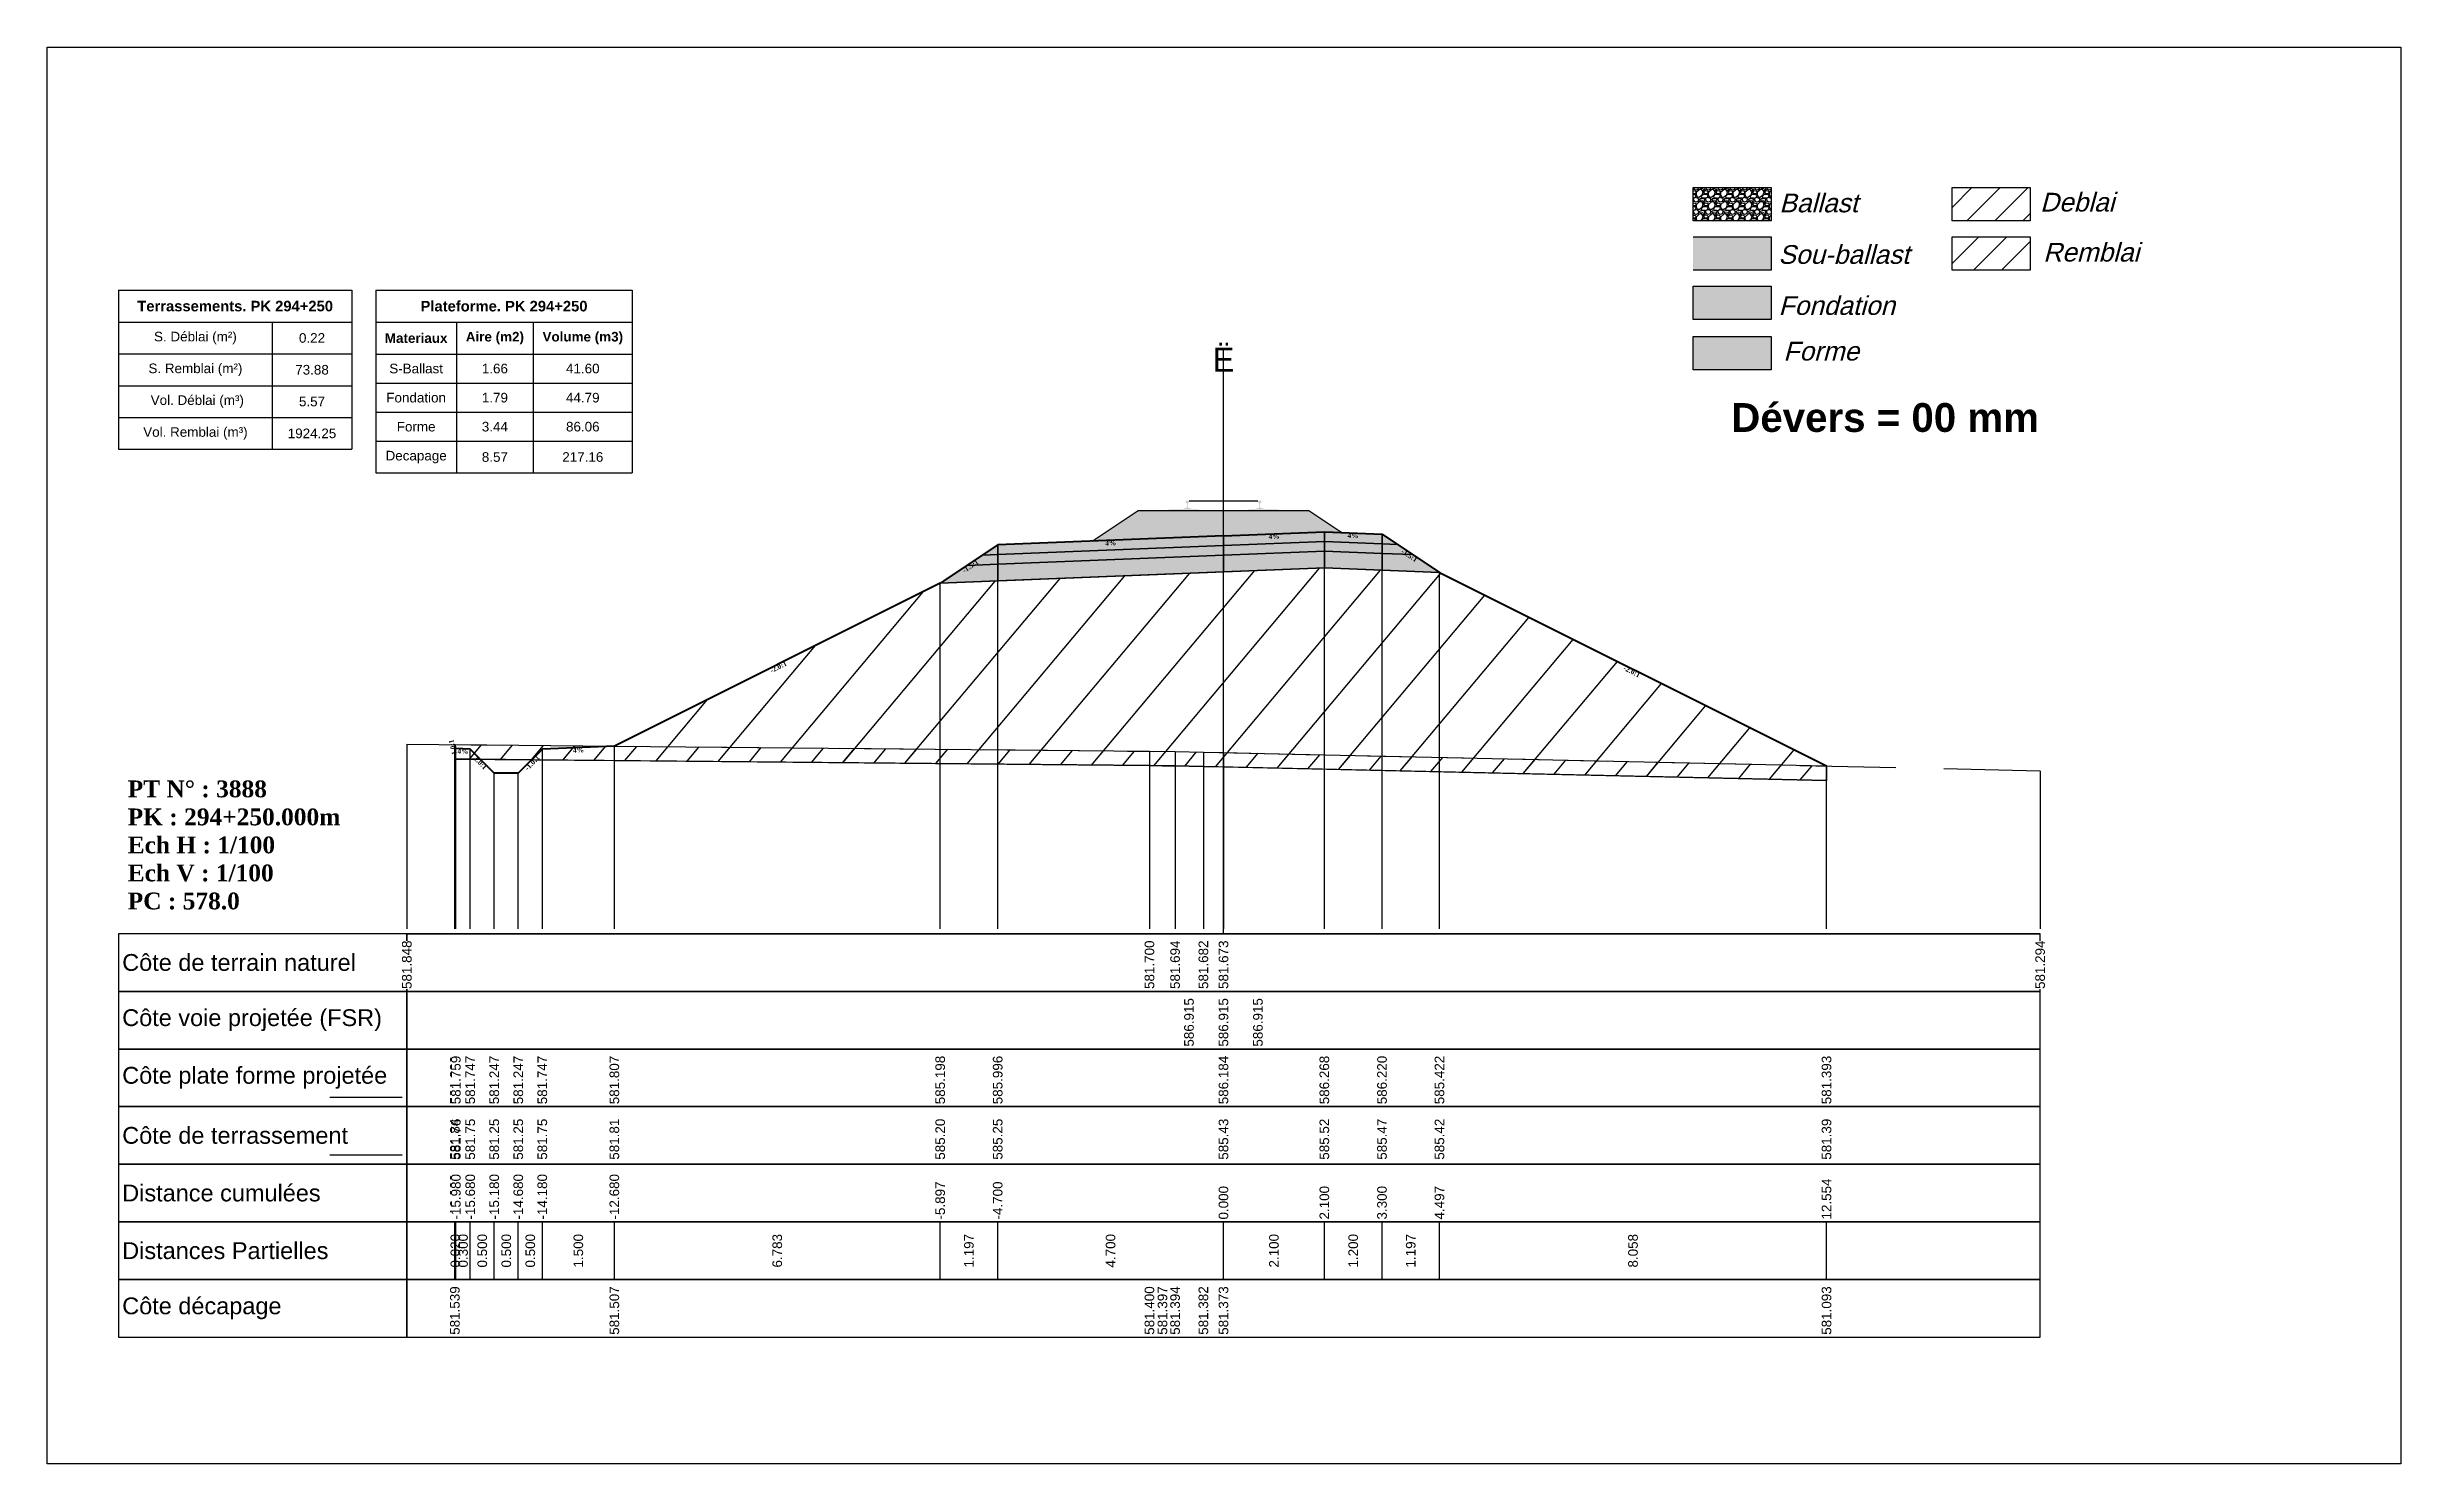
# Model space of a CAD drawing. Header units: millimetres. Extents: x 2762 to 3076, y 916 to 3305.
# Drawn here: x 2797.56 to 2846.56, y 1929.65 to 1959.15 of the extents above; entities that cross this region are included whole.
import ezdxf

# ---------------------------------------------------------------- set-up
doc = ezdxf.new("R2010")
doc.units = ezdxf.units.MM
doc.header["$LTSCALE"] = 2
doc.linetypes.add('CACHE', pattern=[9.525, 6.35, -3.175])
doc.linetypes.add('DASHED', pattern=[0.75, 0.5, -0.25])
for name, color, linetype in [('C-ANNO-TABL', 1, 'Continuous'), ('C-ANNO-TABL-TEXT', 150, 'Continuous'), ('C-ANNO-TABL-TITL', 150, 'Continuous'), ('C-ANNO-TABL-TTBL', 5, 'Continuous'), ('C-ROAD-CORR', 5, 'Continuous'), ('C-ROAD-SCTN', 7, 'Continuous')]:
    doc.layers.add(name, color=color, linetype=linetype)
doc.styles.add('ARIAL', font='arial.ttf')
doc.styles.add('C3D_Etiquette', font='romans.shx')
doc.styles.add('C3D_Profil_Travers', font='romans.shx')
doc.styles.get("Standard").update_dxf_attribs({"font": 'arial.ttf'})

msp = doc.modelspace()

# ---------------------------------------------------------------- texts
at = {"color": 7, "linetype": 'Continuous', "lineweight": -3}
for s, insert, char_height, attachment_point, style in [('{\\fWingdings|b0|i0|c2|p0;Ë}', (2822.055, 1952.384), 0.5, 8, 'C3D_Profil_Travers'), ('{\\fTimes New Roman|b1|i0|c0|p18;PT N° : 3888\\PPK : 294+250.000m\\PEch H : 1/100\\PEch V : 1/100\\PPC : 578.0}', (2799.243, 1941.184), 0.35, 7, 'C3D_Profil_Travers'), ('{\\fArial|b0|i0|c0|p34;Côte de terrain naturel}', (2799.129, 1940.084), 0.35, 4, 'C3D_Etiquette'), ('{\\fArial|b0|i0|c0|p34;Côte plate forme projetée}', (2799.129, 1937.684), 0.35, 4, 'C3D_Etiquette'), ('{\\fArial|b0|i0|c0|p34;Côte de terrassement}', (2799.129, 1936.484), 0.35, 4, 'C3D_Etiquette'), ('{\\fArial|b0|i0|c0|p34;Distance cumulées}', (2799.129, 1935.284), 0.35, 4, 'C3D_Etiquette'), ('{\\fArial|b0|i0|c0|p34;Distances Partielles}', (2799.129, 1934.084), 0.35, 4, 'C3D_Etiquette'), ('{\\fArial|b0|i0|c0|p34;Côte décapage}', (2799.129, 1932.884), 0.35, 4, 'C3D_Etiquette')]:
    msp.add_mtext(s, dxfattribs=dict(at, insert=insert, char_height=char_height, attachment_point=attachment_point, style=style))
at = {"insert": (2832.624, 1951.733), "char_height": 0.6, "attachment_point": 1}
msp.add_mtext_dynamic_manual_height_columns('{\\fArial|b1|i0|c0|p34;Dévers = 00 mm}', width=8.82587, gutter_width=1.25, heights=[0], dxfattribs=at)
at = {"color": 7, "linetype": 'Continuous', "lineweight": -3, "char_height": 0.1, "style": 'C3D_Etiquette'}
for s, insert, width, attachment_point, rotation in [('{\\fTimes New Roman|b1|i0|c0|p18;4%}', (2819.705, 1948.87), 0.42071, 2, 2.2906), ('{\\fTimes New Roman|b1|i0|c0|p18;4%}', (2823.105, 1949.006), 0.37094, 2, 2.2906), ('{\\fTimes New Roman|b1|i0|c0|p18;4%}', (2824.754, 1949.024), 0.42071, 2, 357.7094), ('{\\fTimes New Roman|b1|i0|c0|p18;-1.5:1}', (2816.758, 1948.378), 0.34598, 2, 33.6901), ('{\\fTimes New Roman|b1|i0|c0|p18;-1.5:1}', (2825.951, 1948.602), 0.34598, 2, 326.3099), ('{\\fTimes New Roman|b1|i0|c0|p18;-2.0:1}', (2812.768, 1946.283), 0.34598, 2, 26.5651), ('{\\fTimes New Roman|b1|i0|c0|p18;-2.0:1}', (2830.578, 1946.188), 0.34598, 2, 333.4349), ('{\\fTimes New Roman|b1|i0|c0|p18;1.0:1}', (2806.061, 1944.581), 0.29446, 8, 104.0362), ('{\\fTimes New Roman|b1|i0|c0|p18;4%}', (2806.225, 1944.533), 0.37094, 2, 357.7094), ('{\\fTimes New Roman|b1|i0|c0|p18;1.0:1}', (2806.622, 1944.278), 0.29001, 2, 315), ('{\\fTimes New Roman|b1|i0|c0|p18;-1.0:1}', (2807.628, 1944.278), 0.34598, 2, 45), ('{\\fTimes New Roman|b1|i0|c0|p18;4%}', (2808.625, 1944.557), 0.42071, 2, 2.2906)]:
    msp.add_mtext(s, dxfattribs=dict(at, insert=insert, width=width, attachment_point=attachment_point, rotation=rotation))
at = {"color": 7, "linetype": 'Continuous', "lineweight": -3, "insert": (2799.129, 1938.884), "char_height": 0.35, "attachment_point": 4}
msp.add_mtext('{\\fArial|b0|i0|c0|p34;Côte voie projetée (FSR)}', dxfattribs=at)
at = {"color": 7, "linetype": 'Continuous', "lineweight": -3, "char_height": 0.2, "rotation": 90, "style": 'C3D_Profil_Travers'}
for s, insert, attachment_point in [('{\\fArial|b0|i0|c0|p34;581.84}', (2806.055, 1935.979), 4), ('{\\fArial|b0|i0|c0|p34;581.76}', (2806.075, 1935.979), 4), ('{\\fArial|b0|i0|c0|p34;581.75}', (2806.375, 1935.979), 4), ('{\\fArial|b0|i0|c0|p34;581.25}', (2806.875, 1935.979), 4), ('{\\fArial|b0|i0|c0|p34;581.25}', (2807.375, 1935.979), 4), ('{\\fArial|b0|i0|c0|p34;581.75}', (2807.875, 1935.979), 4), ('{\\fArial|b0|i0|c0|p34;581.81}', (2809.375, 1935.979), 4), ('{\\fArial|b0|i0|c0|p34;585.20}', (2816.158, 1935.979), 4), ('{\\fArial|b0|i0|c0|p34;585.25}', (2817.355, 1935.979), 4), ('{\\fArial|b0|i0|c0|p34;585.43}', (2822.055, 1935.979), 4), ('{\\fArial|b0|i0|c0|p34;585.52}', (2824.155, 1935.979), 4), ('{\\fArial|b0|i0|c0|p34;585.47}', (2825.355, 1935.979), 4), ('{\\fArial|b0|i0|c0|p34;585.42}', (2826.551, 1935.979), 4), ('{\\fArial|b0|i0|c0|p34;581.39}', (2834.609, 1935.979), 4), ('{\\fArial|b0|i0|c0|p34;0.020}', (2806.065, 1934.084), 5), ('{\\fArial|b0|i0|c0|p34;0.300}', (2806.225, 1934.084), 5), ('{\\fArial|b0|i0|c0|p34;0.500}', (2806.625, 1934.084), 5), ('{\\fArial|b0|i0|c0|p34;0.500}', (2807.125, 1934.084), 5), ('{\\fArial|b0|i0|c0|p34;0.500}', (2807.625, 1934.084), 5), ('{\\fArial|b0|i0|c0|p34;1.500}', (2808.625, 1934.084), 5), ('{\\fArial|b0|i0|c0|p34;6.783}', (2812.766, 1934.084), 5), ('{\\fArial|b0|i0|c0|p34;1.197}', (2816.756, 1934.084), 5), ('{\\fArial|b0|i0|c0|p34;4.700}', (2819.705, 1934.084), 5), ('{\\fArial|b0|i0|c0|p34;2.100}', (2823.105, 1934.084), 5), ('{\\fArial|b0|i0|c0|p34;1.200}', (2824.755, 1934.084), 5), ('{\\fArial|b0|i0|c0|p34;1.197}', (2825.953, 1934.084), 5), ('{\\fArial|b0|i0|c0|p34;8.058}', (2830.58, 1934.084), 5)]:
    msp.add_mtext(s, dxfattribs=dict(at, insert=insert, attachment_point=attachment_point))
at = {"layer": 'C-ANNO-TABL-TEXT', "color": 7, "style": 'ARIAL', "oblique": 15}
for s, p in [('Ballast', (2833.624, 1955.705)), ('Deblai', (2839.054, 1955.721)), ('Sou-ballast', (2833.604, 1954.632)), ('Remblai', (2839.118, 1954.679)), ('Fondation', (2833.609, 1953.569)), ('Forme', (2833.709, 1952.619))]:
    msp.add_text(s, height=0.39, dxfattribs=at).set_placement(p)
at = {"layer": 'C-ANNO-TABL-TEXT', "color": 7, "linetype": 'Continuous', "lineweight": -3, "char_height": 0.2, "attachment_point": 5, "style": 'ARIAL'}
for s, insert in [('{\\fArial|b0|i0|c0|p34;\\C7;0.22}', (2803.08, 1953.088)), ('{\\fArial|b0|i0|c0|p34;\\C7;73.88}', (2803.08, 1952.426)), ('{\\fArial|b0|i0|c0|p34;\\C7;S-Ballast}', (2805.248, 1952.451)), ('{\\fArial|b0|i0|c0|p34;\\C7;1.66}', (2806.887, 1952.451)), ('{\\C18;\\c0;41.60}', (2808.717, 1952.451)), ('{\\fArial|b0|i0|c0|p34;\\C7;5.57}', (2803.08, 1951.764)), ('{\\fArial|b0|i0|c0|p34;\\C7;Fondation}', (2805.248, 1951.845)), ('{\\fArial|b0|i0|c0|p34;\\C7;1.79}', (2806.887, 1951.845)), ('{\\C18;\\c0;44.79}', (2808.717, 1951.845)), ('{\\fArial|b0|i0|c0|p34;\\C7;1924.25}', (2803.08, 1951.101)), ('{\\fArial|b0|i0|c0|p34;\\C7;Forme}', (2805.248, 1951.241)), ('{\\fArial|b0|i0|c0|p34;\\C7;3.44}', (2806.887, 1951.241)), ('{\\C18;\\c0;86.06}', (2808.717, 1951.241)), ('{\\fArial|b0|i0|c0|p34;\\C7;Decapage}', (2805.248, 1950.609)), ('{\\fArial|b0|i0|c0|p34;\\C7;8.57}', (2806.887, 1950.609)), ('{\\C18;\\c0;217.16}', (2808.717, 1950.609))]:
    msp.add_mtext(s, dxfattribs=dict(at, insert=insert))
at = {"layer": 'C-ANNO-TABL-TITL', "color": 7, "linetype": 'Continuous', "lineweight": -3, "attachment_point": 5, "style": 'ARIAL'}
for s, insert, char_height in [('{\\fArial|b1|i0|c0|p34;\\C7;Terrassements. PK 294+250}', (2801.48, 1953.751), 0.22), ('{\\fArial|b1|i0|c0|p34;\\C18;\\c0;Plateforme. PK 294+250}', (2807.077, 1953.75), 0.22), ('{\\fArial|b0|i0|c0|p34;\\C7;S. Déblai (m²) }', (2800.653, 1953.088), 0.2), ('{\\fArial|b1|i0|c0|p34;\\C7;Materiaux   }', (2805.248, 1953.085), 0.2), ('{\\fArial|b1|i0|c0|p34;\\C7;Aire (m2)}', (2806.887, 1953.085), 0.2), ('{\\fArial|b1|i0|c0|p34;\\C7;Volume (m3)}', (2808.717, 1953.085), 0.2), ('{\\fArial|b0|i0|c0|p34;\\C7;S. Remblai (m²) }', (2800.653, 1952.426), 0.2), ('{\\fArial|b0|i0|c0|p34;\\C7; Vol. Déblai (m³) }', (2800.653, 1951.764), 0.2), ('{\\fArial|b0|i0|c0|p34;\\C7;Vol. Remblai (m³)}', (2800.653, 1951.101), 0.2)]:
    msp.add_mtext(s, dxfattribs=dict(at, insert=insert, char_height=char_height))

# ---------------------------------------------------------------- hatches: boundary and pattern name
h = msp.add_hatch(color=11)
h.dxf.hatch_style = 1
h.paths.add_polyline_path([(2833.456, 1955.191), (2831.83, 1955.191), (2831.83, 1954.499), (2833.456, 1954.499)])
h = msp.add_hatch(color=30)
h.dxf.hatch_style = 1
h.paths.add_polyline_path([(2833.456, 1954.164), (2831.83, 1954.164), (2831.83, 1953.472), (2833.456, 1953.472)])
h = msp.add_hatch(color=83)
h.dxf.hatch_style = 1
h.paths.add_polyline_path([(2833.456, 1953.118), (2831.83, 1953.118), (2831.83, 1952.426), (2833.456, 1952.426)])
at = {"linetype": 'Continuous', "lineweight": -3}
h = msp.add_hatch(dxfattribs=at)
h.set_pattern_fill('GRAVEL', color=252, scale=0.009, style=0)
h.set_pattern_definition([(228.0128, (2819.486781, 1949.087073), (-1.8288, -2.0574), [0.030755, -3.0447435]), (184.96974, (2819.466207, 1949.064213), (2.743199999, 0.228600013), [0.0527764, -5.2248644]), (132.51045, (2819.413629, 1949.059641), (2.286, -2.5146), [0.0372133, -3.684125]), (267.2737, (2819.324475, 1949.002491), (0.2286, 4.572), [0.0480604, -4.7579794]), (292.83365, (2819.322189, 1948.954485), (-1.143, 2.7432), [0.047127, -4.6655827]), (357.2737, (2819.340477, 1948.911051), (-4.572, 0.2286), [0.0480604, -4.7579794]), (37.69424, (2819.388483, 1948.908765), (-2.9718, -2.286), [0.0635574, -6.2921804]), (72.25533, (2819.438775, 1948.947627), (1.6002, 5.0292), [0.0600048, -5.940473]), (121.42957, (2819.457063, 1949.004777), (-1.8288, 2.9718), [0.048223, -4.774099]), (175.23636, (2819.431917, 1949.045925), (2.5146, -0.2286), [0.055054, -2.697654]), (222.39744, (2819.377053, 1949.050497), (-2.7432, -2.5146), [0.071197, -7.0485095]), (138.81407, (2819.55079, 1949.000205), (-1.6002, 1.3716), [0.0243004, -2.405751]), (171.46923, (2819.532501, 1949.016207), (2.9718, -0.4572), [0.0462314, -4.5769175]), (225, (2819.48678, 1949.02306), (-3e-17, -0.2286), [0.032329, -0.29096]), (203.1986, (2819.47078, 1949.050497), (1.143, 0.4572), [0.01741, -1.723556]), (291.8014, (2819.454777, 1949.04364), (-0.2286, 0.6858), [0.024621, -1.206428]), (30.9638, (2819.46392, 1949.02078), (0.6858, 0.4572), [0.039989, -1.292967]), (161.565, (2819.49821, 1949.04135), (0.4572, -0.2286), [0.028916, -0.693981]), (16.38954, (2819.322189, 1949.043639), (2.286, 0.6858), [0.040508, -4.0102944]), (70.34618, (2819.361051, 1949.055069), (-0.9144, -2.5146), [0.033984, -3.3643994]), (293.1986, (2819.49821, 1949.087073), (-0.4572, 1.143), [0.034819, -1.7061465]), (343.61046, (2819.511927, 1949.055069), (-2.286, 0.6858), [0.040508, -4.0102944]), (339.44395, (2819.32219, 1948.901907), (-1.143, 0.4572), [0.039063, -1.914096]), (294.77514, (2819.358765, 1948.888191), (-1.143, 2.5146), [0.0327305, -3.2403234]), (66.8014, (2819.500497, 1948.858473), (0.4572, 1.143), [0.034819, -1.7061465]), (17.35402, (2819.514213, 1948.890477), (-2.9718, -0.9144), [0.0383204, -3.793714]), (69.44395, (2819.388483, 1948.858473), (-0.4572, -1.143), [0.0195316, -1.933628]), (101.3099, (2819.48678, 1948.858473), (-0.2286, 0.9144), [0.011656, -1.1539795]), (165.9638, (2819.484495, 1948.869903), (0.6858, -0.2286), [0.047127, -0.895415]), (186.009, (2819.438775, 1948.881333), (2.286, 0.2286), [0.043674, -4.323723]), (303.69, (2819.46392, 1949.000205), (-0.2286, 0.4572), [0.032969, -0.79126]), (353.15723, (2819.482209, 1948.972773), (3.8862, -0.4572), [0.05756, -5.698441]), (60.9454, (2819.53936, 1948.965915), (-0.9144, -1.6002), [0.023536, -2.330045]), (90, (2819.5508, 1948.9865), (-0.2286, 0.2286), [0.013716, -0.214884]), (120.25644, (2819.434203, 1948.888191), (0.9144, -1.6002), [0.031758, -3.1440547]), (48.0128, (2819.418201, 1948.915623), (1.8288, 2.0574), [0.06151, -3.0139886]), (0, (2819.45935, 1948.96134), (0.2286, 0.2286), [0.059436, -0.169164]), (325.30485, (2819.518785, 1948.961343), (2.286, -1.6002), [0.036145, -3.5783385]), (254.0546, (2819.548503, 1948.94077), (-0.2286, -0.9144), [0.033285, -1.6309485]), (207.64598, (2819.539359, 1948.908765), (-4.3434, -2.286), [0.054193, -5.365122]), (175.42608, (2819.491353, 1948.883619), (-2.9718, 0.2286), [0.0573327, -5.675926])])
h.paths.add_polyline_path([(2819.322, 1948.858), (2820.28, 1949.497), (2823.83, 1949.497), (2824.519, 1949.037), (2824.155, 1949.052)])
msp.add_hatch(color=254, dxfattribs=at).paths.add_polyline_path([(2820.837, 1949.315), (2820.837, 1949.5), (2820.952, 1949.521), (2821.3, 1949.521), (2821.3, 1949.527), (2821.226, 1949.527), (2821.226, 1949.536), (2821.227, 1949.538), (2821.229, 1949.538), (2821.23, 1949.539), (2821.25, 1949.54), (2821.253, 1949.541), (2821.256, 1949.542), (2821.284, 1949.552), (2821.287, 1949.554), (2821.288, 1949.555), (2821.289, 1949.556), (2821.29, 1949.561), (2821.291, 1949.568), (2821.292, 1949.577), (2821.293, 1949.587), (2821.293, 1949.611), (2821.292, 1949.627), (2821.292, 1949.633), (2821.291, 1949.639), (2821.29, 1949.644), (2821.29, 1949.646), (2821.289, 1949.649), (2821.288, 1949.651), (2821.287, 1949.652), (2821.286, 1949.653), (2821.285, 1949.654), (2821.269, 1949.66), (2821.267, 1949.661), (2821.266, 1949.662), (2821.265, 1949.664), (2821.265, 1949.666), (2821.265, 1949.684), (2821.266, 1949.689), (2821.267, 1949.691), (2821.269, 1949.693), (2821.271, 1949.695), (2821.274, 1949.696), (2821.275, 1949.697), (2821.279, 1949.698), (2821.283, 1949.698), (2821.286, 1949.698), (2821.29, 1949.699), (2821.295, 1949.699), (2821.298, 1949.699), (2821.301, 1949.699), (2821.305, 1949.699), (2821.308, 1949.699), (2821.312, 1949.699), (2821.317, 1949.698), (2821.32, 1949.698), (2821.324, 1949.698), (2821.328, 1949.697), (2821.329, 1949.696), (2821.331, 1949.695), (2821.334, 1949.693), (2821.336, 1949.691), (2821.337, 1949.689), (2821.337, 1949.684), (2821.337, 1949.666), (2821.337, 1949.664), (2821.337, 1949.662), (2821.336, 1949.661), (2821.334, 1949.66), (2821.318, 1949.654), (2821.317, 1949.653), (2821.315, 1949.652), (2821.314, 1949.651), (2821.314, 1949.649), (2821.313, 1949.646), (2821.312, 1949.644), (2821.312, 1949.639), (2821.311, 1949.633), (2821.31, 1949.627), (2821.31, 1949.611), (2821.31, 1949.587), (2821.311, 1949.577), (2821.312, 1949.568), (2821.313, 1949.561), (2821.314, 1949.556), (2821.315, 1949.555), (2821.316, 1949.554), (2821.318, 1949.552), (2821.347, 1949.542), (2821.35, 1949.541), (2821.353, 1949.54), (2821.373, 1949.539), (2821.374, 1949.538), (2821.375, 1949.538), (2821.376, 1949.536), (2821.376, 1949.527), (2821.302, 1949.527), (2821.302, 1949.521), (2821.506, 1949.521), (2821.638, 1949.49), (2822.472, 1949.49), (2822.603, 1949.521), (2822.807, 1949.521), (2822.807, 1949.527), (2822.733, 1949.527), (2822.733, 1949.536), (2822.734, 1949.538), (2822.736, 1949.538), (2822.737, 1949.539), (2822.757, 1949.54), (2822.76, 1949.541), (2822.763, 1949.542), (2822.791, 1949.552), (2822.794, 1949.554), (2822.795, 1949.555), (2822.796, 1949.556), (2822.797, 1949.561), (2822.798, 1949.568), (2822.799, 1949.577), (2822.8, 1949.587), (2822.8, 1949.611), (2822.799, 1949.627), (2822.799, 1949.633), (2822.798, 1949.639), (2822.797, 1949.644), (2822.797, 1949.646), (2822.796, 1949.649), (2822.795, 1949.651), (2822.794, 1949.652), (2822.793, 1949.653), (2822.792, 1949.654), (2822.776, 1949.66), (2822.774, 1949.661), (2822.773, 1949.662), (2822.772, 1949.664), (2822.772, 1949.666), (2822.772, 1949.684), (2822.773, 1949.689), (2822.774, 1949.691), (2822.776, 1949.693), (2822.778, 1949.695), (2822.781, 1949.696), (2822.782, 1949.697), (2822.786, 1949.698), (2822.79, 1949.698), (2822.793, 1949.698), (2822.797, 1949.699), (2822.802, 1949.699), (2822.805, 1949.699), (2822.808, 1949.699), (2822.812, 1949.699), (2822.815, 1949.699), (2822.819, 1949.699), (2822.824, 1949.698), (2822.827, 1949.698), (2822.831, 1949.698), (2822.835, 1949.697), (2822.836, 1949.696), (2822.838, 1949.695), (2822.841, 1949.693), (2822.843, 1949.691), (2822.844, 1949.689), (2822.844, 1949.684), (2822.844, 1949.666), (2822.844, 1949.664), (2822.844, 1949.662), (2822.843, 1949.661), (2822.841, 1949.66), (2822.825, 1949.654), (2822.824, 1949.653), (2822.822, 1949.652), (2822.821, 1949.651), (2822.821, 1949.649), (2822.82, 1949.646), (2822.819, 1949.644), (2822.819, 1949.639), (2822.818, 1949.633), (2822.817, 1949.627), (2822.817, 1949.611), (2822.817, 1949.587), (2822.818, 1949.577), (2822.819, 1949.568), (2822.82, 1949.561), (2822.821, 1949.556), (2822.822, 1949.555), (2822.823, 1949.554), (2822.825, 1949.552), (2822.854, 1949.542), (2822.857, 1949.541), (2822.86, 1949.54), (2822.88, 1949.539), (2822.881, 1949.538), (2822.882, 1949.538), (2822.883, 1949.536), (2822.883, 1949.527), (2822.809, 1949.527), (2822.809, 1949.521), (2823.157, 1949.521), (2823.272, 1949.5), (2823.272, 1949.315)])
h = msp.add_hatch(color=30, dxfattribs=at)
h.paths.add_polyline_path([(2825.355, 1948.604), (2825.355, 1948.804), (2825.674, 1948.791), (2825.993, 1948.578)])
h.paths.add_polyline_path([(2824.155, 1948.652), (2824.155, 1948.852), (2825.355, 1948.804), (2825.355, 1948.604)])
h.paths.add_polyline_path([(2822.055, 1948.568), (2822.055, 1948.768), (2824.155, 1948.852), (2824.155, 1948.652)])
h.paths.add_polyline_path([(2817.355, 1948.38), (2817.355, 1948.58), (2822.055, 1948.768), (2822.055, 1948.568)])
h.paths.add_polyline_path([(2816.716, 1948.354), (2817.035, 1948.567), (2817.355, 1948.58), (2817.355, 1948.38)])
h = msp.add_hatch(color=11, dxfattribs=at)
h.paths.add_polyline_path([(2825.355, 1948.804), (2825.355, 1949.004), (2825.674, 1948.791)])
h.paths.add_polyline_path([(2824.155, 1948.852), (2824.155, 1949.052), (2825.355, 1949.004), (2825.355, 1948.804)])
h.paths.add_polyline_path([(2822.055, 1948.768), (2822.055, 1948.968), (2824.155, 1949.052), (2824.155, 1948.852)])
h.paths.add_polyline_path([(2817.355, 1948.58), (2817.355, 1948.78), (2822.055, 1948.968), (2822.055, 1948.768)])
h.paths.add_polyline_path([(2817.035, 1948.567), (2817.355, 1948.78), (2817.355, 1948.58)])
h = msp.add_hatch(dxfattribs=at)
h.set_pattern_fill('_U', color=3, angle=50, style=0, pattern_type=0)
h.set_pattern_definition([(50, (2807.6516, 1944.307), (-0.766044, 0.642788), [])])
h.paths.add_polyline_path([(2807.652, 1944.307), (2807.875, 1944.53), (2809.375, 1944.59), (2816.158, 1947.982), (2824.155, 1948.302), (2826.551, 1948.206), (2834.609, 1944.177), (2834.609, 1943.877), (2821.637, 1944.166), (2821.048, 1944.178), (2820.514, 1944.184)])
h.paths.add_polyline_path([(2806.055, 1944.322), (2806.055, 1944.622), (2806.075, 1944.542), (2806.375, 1944.53), (2806.588, 1944.317)])
h = msp.add_hatch(color=83, dxfattribs=at)
h.paths.add_polyline_path([(2825.355, 1948.254), (2825.355, 1948.604), (2825.993, 1948.578), (2826.551, 1948.206)])
h.paths.add_polyline_path([(2824.155, 1948.302), (2824.155, 1948.652), (2825.355, 1948.604), (2825.355, 1948.254)])
h.paths.add_polyline_path([(2822.055, 1948.218), (2822.055, 1948.568), (2824.155, 1948.652), (2824.155, 1948.302)])
h.paths.add_polyline_path([(2817.355, 1948.03), (2817.355, 1948.38), (2822.055, 1948.568), (2822.055, 1948.218)])
h.paths.add_polyline_path([(2816.158, 1947.982), (2816.716, 1948.354), (2817.355, 1948.38), (2817.355, 1948.03)])
h = msp.add_hatch(dxfattribs=at)
h.set_pattern_fill('_U', color=150, scale=0.5, angle=50, style=0, pattern_type=0)
h.set_pattern_definition([(50, (2807.6516, 1944.30705), (-0.383022, 0.321394), [])])
h.paths.add_polyline_path([(2807.652, 1944.307), (2807.875, 1944.53), (2809.375, 1944.59), (2820.514, 1944.484), (2821.048, 1944.478), (2821.637, 1944.466), (2834.609, 1944.177), (2834.609, 1943.877), (2821.637, 1944.166), (2821.048, 1944.178), (2820.514, 1944.184)])
h.paths.add_polyline_path([(2806.055, 1944.622), (2809.375, 1944.59), (2807.875, 1944.53), (2807.652, 1944.307), (2806.588, 1944.317), (2806.375, 1944.53), (2806.075, 1944.542)])
h.paths.add_polyline_path([(2806.055, 1944.322), (2806.055, 1944.622), (2806.075, 1944.542), (2806.375, 1944.53), (2806.588, 1944.317)])

# ---------------------------------------------------------------- linework, layer by layer
for p, q in [((2831.83, 1956.219), (2833.456, 1956.219)), ((2831.83, 1956.219), (2833.456, 1956.219)), ((2831.83, 1955.527), (2831.83, 1956.219)), ((2833.456, 1956.219), (2833.456, 1955.527)), ((2833.456, 1956.219), (2833.456, 1955.527)), ((2837.223, 1956.219), (2838.849, 1956.219)), ((2837.223, 1955.527), (2837.223, 1956.219)), ((2838.849, 1956.219), (2838.849, 1955.527)), ((2833.456, 1955.527), (2831.83, 1955.527)), ((2833.456, 1955.527), (2831.83, 1955.527)), ((2831.83, 1955.191), (2833.456, 1955.191)), ((2833.456, 1955.191), (2833.456, 1954.499)), ((2838.849, 1955.527), (2837.223, 1955.527)), ((2837.223, 1955.191), (2838.849, 1955.191)), ((2837.223, 1954.499), (2837.223, 1955.191)), ((2838.849, 1955.191), (2838.849, 1954.499)), ((2833.456, 1954.499), (2831.83, 1954.499)), ((2831.83, 1954.164), (2833.456, 1954.164)), ((2831.83, 1953.472), (2831.83, 1954.164)), ((2833.456, 1954.164), (2833.456, 1953.472)), ((2838.849, 1954.499), (2837.223, 1954.499)), ((2833.456, 1953.472), (2831.83, 1953.472)), ((2831.83, 1953.118), (2833.456, 1953.118)), ((2831.83, 1952.426), (2831.83, 1953.118)), ((2833.456, 1953.118), (2833.456, 1952.426)), ((2833.456, 1952.426), (2831.83, 1952.426))]:
    msp.add_line(p, q)
at = {"linetype": 'Continuous'}
for p, q in [((2831.833, 1956.172), (2831.83, 1956.173)), ((2831.83, 1956.17), (2831.833, 1956.172)), ((2831.87, 1956.144), (2831.83, 1956.15)), ((2831.83, 1956.104), (2831.88, 1956.098)), ((2831.83, 1956.083), (2831.856, 1956.083)), ((2831.836, 1956.219), (2831.849, 1956.188)), ((2831.848, 1956.188), (2831.891, 1956.175)), ((2831.855, 1956.086), (2831.889, 1956.063)), ((2831.893, 1956.128), (2831.872, 1956.145)), ((2831.879, 1956.088), (2831.892, 1956.111)), ((2831.891, 1956.175), (2831.935, 1956.188)), ((2831.894, 1956.129), (2831.892, 1956.076)), ((2831.892, 1956.111), (2831.892, 1956.127)), ((2831.959, 1956.175), (2831.9, 1956.122)), ((2831.935, 1956.187), (2831.946, 1956.219)), ((2832.012, 1956.175), (2831.951, 1956.18)), ((2831.992, 1956.193), (2831.968, 1956.219)), ((2832.035, 1956.199), (2831.977, 1956.194)), ((2831.999, 1956.033), (2832.044, 1956.083)), ((2832.039, 1956.131), (2832.011, 1956.176)), ((2832.021, 1956.068), (2832.041, 1956.132)), ((2832.038, 1956.175), (2832.048, 1956.15)), ((2832.057, 1956.183), (2832.039, 1956.176)), ((2832.044, 1956.083), (2832.11, 1956.083)), ((2832.049, 1956.149), (2832.087, 1956.172)), ((2832.074, 1956.152), (2832.049, 1956.127)), ((2832.049, 1956.127), (2832.069, 1956.096)), ((2832.069, 1956.219), (2832.051, 1956.198)), ((2832.069, 1956.219), (2832.051, 1956.198)), ((2832.087, 1956.172), (2832.056, 1956.182)), ((2832.07, 1956.106), (2832.134, 1956.098)), ((2832.124, 1956.144), (2832.074, 1956.151)), ((2832.124, 1956.144), (2832.074, 1956.151)), ((2832.09, 1956.219), (2832.103, 1956.188)), ((2832.09, 1956.219), (2832.103, 1956.188)), ((2832.102, 1956.188), (2832.145, 1956.175)), ((2832.102, 1956.188), (2832.145, 1956.175)), ((2832.109, 1956.086), (2832.143, 1956.063)), ((2832.147, 1956.128), (2832.126, 1956.145)), ((2832.147, 1956.128), (2832.126, 1956.145)), ((2832.133, 1956.088), (2832.146, 1956.111)), ((2832.145, 1956.175), (2832.189, 1956.188)), ((2832.145, 1956.175), (2832.189, 1956.188)), ((2832.148, 1956.129), (2832.146, 1956.076)), ((2832.148, 1956.129), (2832.146, 1956.076)), ((2832.146, 1956.111), (2832.146, 1956.127)), ((2832.146, 1956.111), (2832.146, 1956.127)), ((2832.213, 1956.175), (2832.154, 1956.122)), ((2832.213, 1956.175), (2832.154, 1956.122)), ((2832.189, 1956.187), (2832.2, 1956.219)), ((2832.189, 1956.187), (2832.2, 1956.219)), ((2832.266, 1956.175), (2832.205, 1956.18)), ((2832.266, 1956.175), (2832.205, 1956.18)), ((2832.246, 1956.193), (2832.222, 1956.219)), ((2832.246, 1956.193), (2832.222, 1956.219)), ((2832.289, 1956.199), (2832.231, 1956.194)), ((2832.289, 1956.199), (2832.231, 1956.194)), ((2832.253, 1956.033), (2832.298, 1956.083)), ((2832.253, 1956.033), (2832.298, 1956.083)), ((2832.293, 1956.131), (2832.265, 1956.176)), ((2832.293, 1956.131), (2832.265, 1956.176)), ((2832.275, 1956.068), (2832.295, 1956.132)), ((2832.275, 1956.068), (2832.295, 1956.132)), ((2832.292, 1956.175), (2832.302, 1956.15)), ((2832.292, 1956.175), (2832.302, 1956.15)), ((2832.311, 1956.183), (2832.293, 1956.176)), ((2832.311, 1956.183), (2832.293, 1956.176)), ((2832.298, 1956.083), (2832.364, 1956.083)), ((2832.298, 1956.083), (2832.364, 1956.083)), ((2832.303, 1956.149), (2832.341, 1956.172)), ((2832.303, 1956.149), (2832.341, 1956.172)), ((2832.328, 1956.152), (2832.303, 1956.127)), ((2832.328, 1956.152), (2832.303, 1956.127)), ((2832.303, 1956.127), (2832.323, 1956.096)), ((2832.303, 1956.127), (2832.323, 1956.096)), ((2832.323, 1956.219), (2832.305, 1956.198)), ((2832.323, 1956.219), (2832.305, 1956.198)), ((2832.341, 1956.172), (2832.31, 1956.182)), ((2832.341, 1956.172), (2832.31, 1956.182)), ((2832.324, 1956.106), (2832.388, 1956.098)), ((2832.324, 1956.106), (2832.388, 1956.098)), ((2832.378, 1956.144), (2832.328, 1956.151)), ((2832.378, 1956.144), (2832.328, 1956.151)), ((2832.344, 1956.219), (2832.357, 1956.188)), ((2832.344, 1956.219), (2832.357, 1956.188)), ((2832.356, 1956.188), (2832.399, 1956.175)), ((2832.356, 1956.188), (2832.399, 1956.175)), ((2832.363, 1956.086), (2832.397, 1956.063)), ((2832.363, 1956.086), (2832.397, 1956.063)), ((2832.401, 1956.128), (2832.38, 1956.145)), ((2832.401, 1956.128), (2832.38, 1956.145)), ((2832.387, 1956.088), (2832.4, 1956.111)), ((2832.387, 1956.088), (2832.4, 1956.111)), ((2832.399, 1956.175), (2832.443, 1956.188)), ((2832.399, 1956.175), (2832.443, 1956.188)), ((2832.402, 1956.129), (2832.4, 1956.076)), ((2832.402, 1956.129), (2832.4, 1956.076)), ((2832.4, 1956.111), (2832.4, 1956.127)), ((2832.4, 1956.111), (2832.4, 1956.127)), ((2832.467, 1956.175), (2832.408, 1956.122)), ((2832.467, 1956.175), (2832.408, 1956.122)), ((2832.443, 1956.187), (2832.454, 1956.219)), ((2832.443, 1956.187), (2832.454, 1956.219)), ((2832.52, 1956.175), (2832.459, 1956.18)), ((2832.52, 1956.175), (2832.459, 1956.18)), ((2832.5, 1956.193), (2832.476, 1956.219)), ((2832.5, 1956.193), (2832.476, 1956.219)), ((2832.543, 1956.199), (2832.485, 1956.194)), ((2832.543, 1956.199), (2832.485, 1956.194)), ((2832.507, 1956.033), (2832.552, 1956.083)), ((2832.507, 1956.033), (2832.552, 1956.083)), ((2832.547, 1956.131), (2832.519, 1956.176)), ((2832.547, 1956.131), (2832.519, 1956.176)), ((2832.529, 1956.068), (2832.549, 1956.132)), ((2832.529, 1956.068), (2832.549, 1956.132)), ((2832.546, 1956.175), (2832.556, 1956.15)), ((2832.546, 1956.175), (2832.556, 1956.15)), ((2832.565, 1956.183), (2832.547, 1956.176)), ((2832.565, 1956.183), (2832.547, 1956.176)), ((2832.552, 1956.083), (2832.618, 1956.083)), ((2832.552, 1956.083), (2832.618, 1956.083)), ((2832.557, 1956.149), (2832.595, 1956.172)), ((2832.557, 1956.149), (2832.595, 1956.172)), ((2832.582, 1956.152), (2832.557, 1956.127)), ((2832.582, 1956.152), (2832.557, 1956.127)), ((2832.557, 1956.127), (2832.577, 1956.096)), ((2832.557, 1956.127), (2832.577, 1956.096)), ((2832.577, 1956.219), (2832.559, 1956.198)), ((2832.577, 1956.219), (2832.559, 1956.198)), ((2832.595, 1956.172), (2832.564, 1956.182)), ((2832.595, 1956.172), (2832.564, 1956.182)), ((2832.578, 1956.106), (2832.642, 1956.098)), ((2832.578, 1956.106), (2832.642, 1956.098)), ((2832.632, 1956.144), (2832.582, 1956.151)), ((2832.632, 1956.144), (2832.582, 1956.151)), ((2832.598, 1956.219), (2832.611, 1956.188)), ((2832.598, 1956.219), (2832.611, 1956.188)), ((2832.61, 1956.188), (2832.653, 1956.175)), ((2832.61, 1956.188), (2832.653, 1956.175)), ((2832.617, 1956.086), (2832.651, 1956.063)), ((2832.617, 1956.086), (2832.651, 1956.063)), ((2832.655, 1956.128), (2832.634, 1956.145)), ((2832.655, 1956.128), (2832.634, 1956.145)), ((2832.641, 1956.088), (2832.654, 1956.111)), ((2832.641, 1956.088), (2832.654, 1956.111)), ((2832.653, 1956.175), (2832.697, 1956.188)), ((2832.653, 1956.175), (2832.697, 1956.188)), ((2832.656, 1956.129), (2832.654, 1956.076)), ((2832.656, 1956.129), (2832.654, 1956.076)), ((2832.654, 1956.111), (2832.654, 1956.127)), ((2832.654, 1956.111), (2832.654, 1956.127)), ((2832.721, 1956.175), (2832.662, 1956.122)), ((2832.721, 1956.175), (2832.662, 1956.122)), ((2832.697, 1956.187), (2832.708, 1956.219)), ((2832.697, 1956.187), (2832.708, 1956.219)), ((2832.774, 1956.175), (2832.713, 1956.18)), ((2832.774, 1956.175), (2832.713, 1956.18)), ((2832.754, 1956.193), (2832.73, 1956.219)), ((2832.754, 1956.193), (2832.73, 1956.219)), ((2832.797, 1956.199), (2832.739, 1956.194)), ((2832.797, 1956.199), (2832.739, 1956.194)), ((2832.761, 1956.033), (2832.806, 1956.083)), ((2832.761, 1956.033), (2832.806, 1956.083)), ((2832.801, 1956.131), (2832.773, 1956.176)), ((2832.801, 1956.131), (2832.773, 1956.176)), ((2832.783, 1956.068), (2832.803, 1956.132)), ((2832.783, 1956.068), (2832.803, 1956.132)), ((2832.8, 1956.175), (2832.81, 1956.15)), ((2832.8, 1956.175), (2832.81, 1956.15)), ((2832.819, 1956.183), (2832.801, 1956.176)), ((2832.819, 1956.183), (2832.801, 1956.176)), ((2832.806, 1956.083), (2832.872, 1956.083)), ((2832.806, 1956.083), (2832.872, 1956.083)), ((2832.811, 1956.149), (2832.849, 1956.172)), ((2832.811, 1956.149), (2832.849, 1956.172)), ((2832.836, 1956.152), (2832.811, 1956.127)), ((2832.836, 1956.152), (2832.811, 1956.127)), ((2832.811, 1956.127), (2832.831, 1956.096)), ((2832.811, 1956.127), (2832.831, 1956.096)), ((2832.831, 1956.219), (2832.813, 1956.198)), ((2832.831, 1956.219), (2832.813, 1956.198)), ((2832.849, 1956.172), (2832.818, 1956.182)), ((2832.849, 1956.172), (2832.818, 1956.182)), ((2832.832, 1956.106), (2832.896, 1956.098)), ((2832.832, 1956.106), (2832.896, 1956.098)), ((2832.886, 1956.144), (2832.836, 1956.151)), ((2832.886, 1956.144), (2832.836, 1956.151)), ((2832.852, 1956.219), (2832.865, 1956.188)), ((2832.852, 1956.219), (2832.865, 1956.188)), ((2832.864, 1956.188), (2832.907, 1956.175)), ((2832.864, 1956.188), (2832.907, 1956.175)), ((2832.871, 1956.086), (2832.905, 1956.063)), ((2832.871, 1956.086), (2832.905, 1956.063)), ((2832.909, 1956.128), (2832.888, 1956.145)), ((2832.909, 1956.128), (2832.888, 1956.145)), ((2832.895, 1956.088), (2832.908, 1956.111)), ((2832.895, 1956.088), (2832.908, 1956.111)), ((2832.907, 1956.175), (2832.951, 1956.188)), ((2832.907, 1956.175), (2832.951, 1956.188)), ((2832.91, 1956.129), (2832.908, 1956.076)), ((2832.91, 1956.129), (2832.908, 1956.076)), ((2832.908, 1956.111), (2832.908, 1956.127)), ((2832.908, 1956.111), (2832.908, 1956.127)), ((2832.975, 1956.175), (2832.916, 1956.122)), ((2832.975, 1956.175), (2832.916, 1956.122)), ((2832.951, 1956.187), (2832.962, 1956.219)), ((2832.951, 1956.187), (2832.962, 1956.219)), ((2833.028, 1956.175), (2832.967, 1956.18)), ((2833.028, 1956.175), (2832.967, 1956.18)), ((2833.008, 1956.193), (2832.984, 1956.219)), ((2833.008, 1956.193), (2832.984, 1956.219)), ((2833.051, 1956.199), (2832.993, 1956.194)), ((2833.051, 1956.199), (2832.993, 1956.194)), ((2833.015, 1956.033), (2833.06, 1956.083)), ((2833.015, 1956.033), (2833.06, 1956.083)), ((2833.055, 1956.131), (2833.027, 1956.176)), ((2833.055, 1956.131), (2833.027, 1956.176)), ((2833.037, 1956.068), (2833.057, 1956.132)), ((2833.037, 1956.068), (2833.057, 1956.132)), ((2833.054, 1956.175), (2833.064, 1956.15)), ((2833.054, 1956.175), (2833.064, 1956.15)), ((2833.073, 1956.183), (2833.055, 1956.176)), ((2833.073, 1956.183), (2833.055, 1956.176)), ((2833.06, 1956.083), (2833.126, 1956.083)), ((2833.06, 1956.083), (2833.126, 1956.083)), ((2833.065, 1956.149), (2833.103, 1956.172)), ((2833.065, 1956.149), (2833.103, 1956.172)), ((2833.09, 1956.152), (2833.065, 1956.127)), ((2833.09, 1956.152), (2833.065, 1956.127)), ((2833.065, 1956.127), (2833.085, 1956.096)), ((2833.065, 1956.127), (2833.085, 1956.096)), ((2833.085, 1956.219), (2833.067, 1956.198)), ((2833.085, 1956.219), (2833.067, 1956.198)), ((2833.103, 1956.172), (2833.072, 1956.182)), ((2833.103, 1956.172), (2833.072, 1956.182)), ((2833.086, 1956.106), (2833.15, 1956.098)), ((2833.086, 1956.106), (2833.15, 1956.098)), ((2833.14, 1956.144), (2833.09, 1956.151)), ((2833.14, 1956.144), (2833.09, 1956.151)), ((2833.106, 1956.219), (2833.119, 1956.188)), ((2833.106, 1956.219), (2833.119, 1956.188)), ((2833.118, 1956.188), (2833.161, 1956.175)), ((2833.118, 1956.188), (2833.161, 1956.175)), ((2833.125, 1956.086), (2833.159, 1956.063)), ((2833.125, 1956.086), (2833.159, 1956.063)), ((2833.163, 1956.128), (2833.142, 1956.145)), ((2833.163, 1956.128), (2833.142, 1956.145)), ((2833.149, 1956.088), (2833.162, 1956.111)), ((2833.149, 1956.088), (2833.162, 1956.111)), ((2833.161, 1956.175), (2833.205, 1956.188)), ((2833.161, 1956.175), (2833.205, 1956.188)), ((2833.164, 1956.129), (2833.162, 1956.076)), ((2833.164, 1956.129), (2833.162, 1956.076)), ((2833.162, 1956.111), (2833.162, 1956.127)), ((2833.162, 1956.111), (2833.162, 1956.127)), ((2833.229, 1956.175), (2833.17, 1956.122)), ((2833.229, 1956.175), (2833.17, 1956.122)), ((2833.205, 1956.187), (2833.216, 1956.219)), ((2833.205, 1956.187), (2833.216, 1956.219)), ((2833.282, 1956.175), (2833.221, 1956.18)), ((2833.282, 1956.175), (2833.221, 1956.18)), ((2833.262, 1956.193), (2833.238, 1956.219)), ((2833.262, 1956.193), (2833.238, 1956.219)), ((2833.305, 1956.199), (2833.247, 1956.194)), ((2833.305, 1956.199), (2833.247, 1956.194)), ((2833.269, 1956.033), (2833.314, 1956.083)), ((2833.269, 1956.033), (2833.314, 1956.083)), ((2833.309, 1956.131), (2833.281, 1956.176)), ((2833.309, 1956.131), (2833.281, 1956.176)), ((2833.291, 1956.068), (2833.311, 1956.132)), ((2833.291, 1956.068), (2833.311, 1956.132)), ((2833.308, 1956.175), (2833.318, 1956.15)), ((2833.308, 1956.175), (2833.318, 1956.15)), ((2833.327, 1956.183), (2833.309, 1956.176)), ((2833.327, 1956.183), (2833.309, 1956.176)), ((2833.314, 1956.083), (2833.38, 1956.083)), ((2833.314, 1956.083), (2833.38, 1956.083)), ((2833.319, 1956.149), (2833.357, 1956.172)), ((2833.319, 1956.149), (2833.357, 1956.172)), ((2833.344, 1956.152), (2833.319, 1956.127)), ((2833.344, 1956.152), (2833.319, 1956.127)), ((2833.319, 1956.127), (2833.339, 1956.096)), ((2833.319, 1956.127), (2833.339, 1956.096)), ((2833.339, 1956.219), (2833.321, 1956.198)), ((2833.339, 1956.219), (2833.321, 1956.198)), ((2833.357, 1956.172), (2833.326, 1956.182)), ((2833.357, 1956.172), (2833.326, 1956.182)), ((2833.34, 1956.106), (2833.404, 1956.098)), ((2833.34, 1956.106), (2833.404, 1956.098)), ((2833.394, 1956.144), (2833.344, 1956.151)), ((2833.394, 1956.144), (2833.344, 1956.151)), ((2833.36, 1956.219), (2833.373, 1956.188)), ((2833.36, 1956.219), (2833.373, 1956.188)), ((2833.372, 1956.188), (2833.415, 1956.175)), ((2833.372, 1956.188), (2833.415, 1956.175)), ((2833.379, 1956.086), (2833.413, 1956.063)), ((2833.379, 1956.086), (2833.413, 1956.063)), ((2833.417, 1956.128), (2833.396, 1956.145)), ((2833.417, 1956.128), (2833.396, 1956.145)), ((2833.403, 1956.088), (2833.416, 1956.111)), ((2833.403, 1956.088), (2833.416, 1956.111)), ((2833.415, 1956.175), (2833.456, 1956.187)), ((2833.415, 1956.175), (2833.456, 1956.187)), ((2833.418, 1956.129), (2833.416, 1956.076)), ((2833.418, 1956.129), (2833.416, 1956.076)), ((2833.416, 1956.111), (2833.416, 1956.127)), ((2833.416, 1956.111), (2833.416, 1956.127)), ((2833.456, 1956.151), (2833.424, 1956.122)), ((2833.456, 1956.151), (2833.424, 1956.122)), ((2831.882, 1956.019), (2831.83, 1955.992)), ((2831.833, 1955.918), (2831.83, 1955.919)), ((2831.83, 1955.916), (2831.833, 1955.918)), ((2831.87, 1955.89), (2831.83, 1955.896)), ((2831.83, 1955.85), (2831.88, 1955.844)), ((2831.83, 1955.829), (2831.856, 1955.829)), ((2831.882, 1955.765), (2831.83, 1955.738)), ((2831.833, 1955.664), (2831.83, 1955.665)), ((2831.83, 1955.662), (2831.833, 1955.664)), ((2831.87, 1955.636), (2831.83, 1955.642)), ((2831.83, 1955.596), (2831.88, 1955.59)), ((2831.834, 1955.969), (2831.849, 1955.934)), ((2831.834, 1955.715), (2831.849, 1955.68)), ((2831.835, 1955.969), (2831.851, 1956.005)), ((2831.835, 1955.715), (2831.851, 1955.751)), ((2831.848, 1955.934), (2831.891, 1955.921)), ((2831.848, 1955.68), (2831.891, 1955.667)), ((2831.851, 1956.005), (2831.892, 1956.018)), ((2831.851, 1955.751), (2831.892, 1955.764)), ((2831.855, 1955.832), (2831.889, 1955.809)), ((2831.893, 1955.874), (2831.872, 1955.891)), ((2831.893, 1955.62), (2831.872, 1955.637)), ((2831.889, 1956.061), (2831.879, 1956.025)), ((2831.879, 1955.834), (2831.892, 1955.857)), ((2831.889, 1955.807), (2831.879, 1955.771)), ((2831.879, 1955.58), (2831.892, 1955.603)), ((2831.891, 1956.016), (2831.932, 1956.001)), ((2831.891, 1955.921), (2831.935, 1955.934)), ((2831.891, 1955.762), (2831.932, 1955.747)), ((2831.891, 1955.667), (2831.935, 1955.68)), ((2831.892, 1956.076), (2831.912, 1956.028)), ((2831.894, 1955.875), (2831.892, 1955.822)), ((2831.892, 1955.857), (2831.892, 1955.873)), ((2831.892, 1955.822), (2831.912, 1955.774)), ((2831.894, 1955.621), (2831.892, 1955.568)), ((2831.892, 1955.603), (2831.892, 1955.619)), ((2831.959, 1955.921), (2831.9, 1955.868)), ((2831.959, 1955.667), (2831.9, 1955.614)), ((2831.912, 1956.025), (2831.965, 1956.022)), ((2831.912, 1955.771), (2831.965, 1955.768)), ((2831.931, 1956.003), (2831.946, 1955.97)), ((2831.931, 1955.749), (2831.946, 1955.716)), ((2831.935, 1955.933), (2831.948, 1955.969)), ((2831.935, 1955.679), (2831.948, 1955.715)), ((2832.012, 1955.921), (2831.951, 1955.926)), ((2832.012, 1955.667), (2831.951, 1955.672)), ((2831.992, 1955.939), (2831.964, 1955.969)), ((2831.992, 1955.685), (2831.964, 1955.715)), ((2831.965, 1956.025), (2832.021, 1956.068)), ((2831.965, 1955.969), (2831.973, 1955.989)), ((2831.965, 1955.771), (2832.021, 1955.814)), ((2831.965, 1955.715), (2831.973, 1955.735)), ((2832.021, 1955.989), (2831.973, 1955.984)), ((2832.021, 1955.735), (2831.973, 1955.73)), ((2832.035, 1955.945), (2831.977, 1955.94)), ((2832.035, 1955.691), (2831.977, 1955.686)), ((2831.999, 1955.779), (2832.044, 1955.829)), ((2832.018, 1956.003), (2832, 1956.034)), ((2832.018, 1955.749), (2832, 1955.78)), ((2832.039, 1955.877), (2832.011, 1955.922)), ((2832.039, 1955.623), (2832.011, 1955.668)), ((2832.08, 1955.999), (2832.016, 1956.004)), ((2832.08, 1955.745), (2832.016, 1955.75)), ((2832.072, 1955.982), (2832.021, 1955.994)), ((2832.021, 1955.814), (2832.041, 1955.878)), ((2832.072, 1955.728), (2832.021, 1955.74)), ((2832.021, 1955.56), (2832.041, 1955.624)), ((2832.038, 1955.921), (2832.048, 1955.896)), ((2832.038, 1955.667), (2832.048, 1955.642)), ((2832.057, 1955.929), (2832.039, 1955.922)), ((2832.057, 1955.675), (2832.039, 1955.668)), ((2832.044, 1955.829), (2832.11, 1955.829)), ((2832.049, 1955.895), (2832.087, 1955.918)), ((2832.074, 1955.898), (2832.049, 1955.873)), ((2832.049, 1955.873), (2832.069, 1955.842)), ((2832.049, 1955.641), (2832.087, 1955.664)), ((2832.074, 1955.644), (2832.049, 1955.619)), ((2832.049, 1955.619), (2832.069, 1955.588)), ((2832.074, 1955.97), (2832.051, 1955.944)), ((2832.074, 1955.716), (2832.051, 1955.69)), ((2832.087, 1955.918), (2832.056, 1955.928)), ((2832.087, 1955.664), (2832.056, 1955.674)), ((2832.07, 1955.852), (2832.134, 1955.844)), ((2832.07, 1955.598), (2832.134, 1955.59)), ((2832.074, 1955.969), (2832.072, 1955.982)), ((2832.074, 1955.715), (2832.072, 1955.728)), ((2832.124, 1955.89), (2832.074, 1955.897)), ((2832.124, 1955.636), (2832.074, 1955.643)), ((2832.136, 1956.019), (2832.083, 1955.991)), ((2832.136, 1955.765), (2832.083, 1955.737)), ((2832.088, 1955.969), (2832.103, 1955.934)), ((2832.088, 1955.715), (2832.103, 1955.68)), ((2832.089, 1955.969), (2832.105, 1956.005)), ((2832.089, 1955.715), (2832.105, 1955.751)), ((2832.102, 1955.934), (2832.145, 1955.921)), ((2832.102, 1955.68), (2832.145, 1955.667)), ((2832.105, 1956.005), (2832.146, 1956.018)), ((2832.105, 1955.751), (2832.146, 1955.764)), ((2832.109, 1955.832), (2832.143, 1955.809)), ((2832.147, 1955.874), (2832.126, 1955.891)), ((2832.147, 1955.62), (2832.126, 1955.637)), ((2832.143, 1956.061), (2832.133, 1956.025)), ((2832.133, 1955.834), (2832.146, 1955.857)), ((2832.143, 1955.807), (2832.133, 1955.771)), ((2832.133, 1955.58), (2832.146, 1955.603)), ((2832.145, 1956.016), (2832.186, 1956.001)), ((2832.145, 1955.921), (2832.189, 1955.934)), ((2832.145, 1955.762), (2832.186, 1955.747)), ((2832.145, 1955.667), (2832.189, 1955.68)), ((2832.146, 1956.076), (2832.166, 1956.028)), ((2832.148, 1955.875), (2832.146, 1955.822)), ((2832.146, 1955.857), (2832.146, 1955.873)), ((2832.146, 1955.822), (2832.166, 1955.774)), ((2832.148, 1955.621), (2832.146, 1955.568)), ((2832.146, 1955.603), (2832.146, 1955.619)), ((2832.213, 1955.921), (2832.154, 1955.868)), ((2832.213, 1955.667), (2832.154, 1955.614)), ((2832.166, 1956.025), (2832.219, 1956.022)), ((2832.166, 1955.771), (2832.219, 1955.768)), ((2832.185, 1956.003), (2832.2, 1955.97)), ((2832.185, 1955.749), (2832.2, 1955.716)), ((2832.189, 1955.933), (2832.202, 1955.969)), ((2832.189, 1955.679), (2832.202, 1955.715)), ((2832.266, 1955.921), (2832.205, 1955.926)), ((2832.266, 1955.667), (2832.205, 1955.672)), ((2832.246, 1955.939), (2832.218, 1955.969)), ((2832.246, 1955.685), (2832.218, 1955.715)), ((2832.219, 1956.025), (2832.275, 1956.068)), ((2832.219, 1956.025), (2832.275, 1956.068)), ((2832.219, 1955.969), (2832.227, 1955.989)), ((2832.219, 1955.771), (2832.275, 1955.814)), ((2832.219, 1955.715), (2832.227, 1955.735)), ((2832.275, 1955.989), (2832.227, 1955.984)), ((2832.275, 1955.735), (2832.227, 1955.73)), ((2832.289, 1955.945), (2832.231, 1955.94)), ((2832.289, 1955.691), (2832.231, 1955.686)), ((2832.253, 1955.779), (2832.298, 1955.829)), ((2832.272, 1956.003), (2832.254, 1956.034)), ((2832.272, 1956.003), (2832.254, 1956.034)), ((2832.272, 1955.749), (2832.254, 1955.78)), ((2832.293, 1955.877), (2832.265, 1955.922)), ((2832.293, 1955.623), (2832.265, 1955.668)), ((2832.334, 1955.999), (2832.27, 1956.004)), ((2832.334, 1955.999), (2832.27, 1956.004)), ((2832.334, 1955.745), (2832.27, 1955.75)), ((2832.326, 1955.982), (2832.275, 1955.994)), ((2832.326, 1955.982), (2832.275, 1955.994)), ((2832.275, 1955.814), (2832.295, 1955.878)), ((2832.326, 1955.728), (2832.275, 1955.74)), ((2832.275, 1955.56), (2832.295, 1955.624)), ((2832.292, 1955.921), (2832.302, 1955.896)), ((2832.292, 1955.667), (2832.302, 1955.642)), ((2832.311, 1955.929), (2832.293, 1955.922)), ((2832.311, 1955.675), (2832.293, 1955.668)), ((2832.298, 1955.829), (2832.364, 1955.829)), ((2832.303, 1955.895), (2832.341, 1955.918)), ((2832.328, 1955.898), (2832.303, 1955.873)), ((2832.303, 1955.873), (2832.323, 1955.842)), ((2832.303, 1955.641), (2832.341, 1955.664)), ((2832.328, 1955.644), (2832.303, 1955.619)), ((2832.303, 1955.619), (2832.323, 1955.588)), ((2832.328, 1955.97), (2832.305, 1955.944)), ((2832.328, 1955.97), (2832.305, 1955.944)), ((2832.328, 1955.716), (2832.305, 1955.69)), ((2832.341, 1955.918), (2832.31, 1955.928)), ((2832.341, 1955.664), (2832.31, 1955.674)), ((2832.324, 1955.852), (2832.388, 1955.844)), ((2832.324, 1955.598), (2832.388, 1955.59)), ((2832.328, 1955.969), (2832.326, 1955.982)), ((2832.328, 1955.969), (2832.326, 1955.982)), ((2832.328, 1955.715), (2832.326, 1955.728)), ((2832.378, 1955.89), (2832.328, 1955.897)), ((2832.378, 1955.636), (2832.328, 1955.643)), ((2832.39, 1956.019), (2832.337, 1955.991)), ((2832.39, 1956.019), (2832.337, 1955.991)), ((2832.39, 1955.765), (2832.337, 1955.737)), ((2832.342, 1955.969), (2832.357, 1955.934)), ((2832.342, 1955.969), (2832.357, 1955.934)), ((2832.342, 1955.715), (2832.357, 1955.68)), ((2832.343, 1955.969), (2832.359, 1956.005)), ((2832.343, 1955.969), (2832.359, 1956.005)), ((2832.343, 1955.715), (2832.359, 1955.751)), ((2832.356, 1955.934), (2832.399, 1955.921)), ((2832.356, 1955.934), (2832.399, 1955.921)), ((2832.356, 1955.68), (2832.399, 1955.667)), ((2832.359, 1956.005), (2832.4, 1956.018)), ((2832.359, 1956.005), (2832.4, 1956.018)), ((2832.359, 1955.751), (2832.4, 1955.764)), ((2832.363, 1955.832), (2832.397, 1955.809)), ((2832.401, 1955.874), (2832.38, 1955.891)), ((2832.401, 1955.62), (2832.38, 1955.637)), ((2832.397, 1956.061), (2832.387, 1956.025)), ((2832.397, 1956.061), (2832.387, 1956.025)), ((2832.387, 1955.834), (2832.4, 1955.857)), ((2832.397, 1955.807), (2832.387, 1955.771)), ((2832.387, 1955.58), (2832.4, 1955.603)), ((2832.399, 1956.016), (2832.44, 1956.001)), ((2832.399, 1956.016), (2832.44, 1956.001)), ((2832.399, 1955.921), (2832.443, 1955.934)), ((2832.399, 1955.921), (2832.443, 1955.934)), ((2832.399, 1955.762), (2832.44, 1955.747)), ((2832.399, 1955.667), (2832.443, 1955.68)), ((2832.4, 1956.076), (2832.42, 1956.028)), ((2832.4, 1956.076), (2832.42, 1956.028)), ((2832.402, 1955.875), (2832.4, 1955.822)), ((2832.4, 1955.857), (2832.4, 1955.873)), ((2832.4, 1955.822), (2832.42, 1955.774)), ((2832.402, 1955.621), (2832.4, 1955.568)), ((2832.4, 1955.603), (2832.4, 1955.619)), ((2832.467, 1955.921), (2832.408, 1955.868)), ((2832.467, 1955.921), (2832.408, 1955.868)), ((2832.467, 1955.667), (2832.408, 1955.614)), ((2832.42, 1956.025), (2832.473, 1956.022)), ((2832.42, 1956.025), (2832.473, 1956.022)), ((2832.42, 1955.771), (2832.473, 1955.768)), ((2832.439, 1956.003), (2832.454, 1955.97)), ((2832.439, 1956.003), (2832.454, 1955.97)), ((2832.439, 1955.749), (2832.454, 1955.716)), ((2832.443, 1955.933), (2832.456, 1955.969)), ((2832.443, 1955.933), (2832.456, 1955.969)), ((2832.443, 1955.679), (2832.456, 1955.715)), ((2832.52, 1955.921), (2832.459, 1955.926)), ((2832.52, 1955.921), (2832.459, 1955.926)), ((2832.52, 1955.667), (2832.459, 1955.672)), ((2832.5, 1955.939), (2832.472, 1955.969)), ((2832.5, 1955.939), (2832.472, 1955.969)), ((2832.5, 1955.685), (2832.472, 1955.715)), ((2832.473, 1956.025), (2832.529, 1956.068)), ((2832.473, 1956.025), (2832.529, 1956.068)), ((2832.473, 1955.969), (2832.481, 1955.989)), ((2832.473, 1955.969), (2832.481, 1955.989)), ((2832.473, 1955.771), (2832.529, 1955.814)), ((2832.473, 1955.771), (2832.529, 1955.814)), ((2832.473, 1955.715), (2832.481, 1955.735)), ((2832.529, 1955.989), (2832.481, 1955.984)), ((2832.529, 1955.989), (2832.481, 1955.984)), ((2832.529, 1955.735), (2832.481, 1955.73)), ((2832.543, 1955.945), (2832.485, 1955.94)), ((2832.543, 1955.945), (2832.485, 1955.94)), ((2832.543, 1955.691), (2832.485, 1955.686)), ((2832.507, 1955.779), (2832.552, 1955.829)), ((2832.507, 1955.779), (2832.552, 1955.829)), ((2832.526, 1956.003), (2832.508, 1956.034)), ((2832.526, 1956.003), (2832.508, 1956.034)), ((2832.526, 1955.749), (2832.508, 1955.78)), ((2832.547, 1955.877), (2832.519, 1955.922)), ((2832.547, 1955.877), (2832.519, 1955.922)), ((2832.547, 1955.623), (2832.519, 1955.668)), ((2832.588, 1955.999), (2832.524, 1956.004)), ((2832.588, 1955.999), (2832.524, 1956.004)), ((2832.588, 1955.745), (2832.524, 1955.75)), ((2832.588, 1955.745), (2832.524, 1955.75)), ((2832.58, 1955.982), (2832.529, 1955.994)), ((2832.58, 1955.982), (2832.529, 1955.994)), ((2832.529, 1955.814), (2832.549, 1955.878)), ((2832.529, 1955.814), (2832.549, 1955.878)), ((2832.58, 1955.728), (2832.529, 1955.74)), ((2832.58, 1955.728), (2832.529, 1955.74)), ((2832.529, 1955.56), (2832.549, 1955.624)), ((2832.546, 1955.921), (2832.556, 1955.896)), ((2832.546, 1955.921), (2832.556, 1955.896)), ((2832.546, 1955.667), (2832.556, 1955.642)), ((2832.565, 1955.929), (2832.547, 1955.922)), ((2832.565, 1955.929), (2832.547, 1955.922)), ((2832.565, 1955.675), (2832.547, 1955.668)), ((2832.552, 1955.829), (2832.618, 1955.829)), ((2832.552, 1955.829), (2832.618, 1955.829)), ((2832.557, 1955.895), (2832.595, 1955.918)), ((2832.557, 1955.895), (2832.595, 1955.918)), ((2832.582, 1955.898), (2832.557, 1955.873)), ((2832.582, 1955.898), (2832.557, 1955.873)), ((2832.557, 1955.873), (2832.577, 1955.842)), ((2832.557, 1955.873), (2832.577, 1955.842)), ((2832.557, 1955.641), (2832.595, 1955.664)), ((2832.582, 1955.644), (2832.557, 1955.619)), ((2832.557, 1955.619), (2832.577, 1955.588)), ((2832.582, 1955.97), (2832.559, 1955.944)), ((2832.582, 1955.97), (2832.559, 1955.944)), ((2832.582, 1955.716), (2832.559, 1955.69)), ((2832.595, 1955.918), (2832.564, 1955.928)), ((2832.595, 1955.918), (2832.564, 1955.928)), ((2832.595, 1955.664), (2832.564, 1955.674)), ((2832.578, 1955.852), (2832.642, 1955.844)), ((2832.578, 1955.852), (2832.642, 1955.844)), ((2832.578, 1955.598), (2832.642, 1955.59)), ((2832.582, 1955.969), (2832.58, 1955.982)), ((2832.582, 1955.969), (2832.58, 1955.982)), ((2832.582, 1955.715), (2832.58, 1955.728)), ((2832.582, 1955.715), (2832.58, 1955.728)), ((2832.632, 1955.89), (2832.582, 1955.897)), ((2832.632, 1955.89), (2832.582, 1955.897)), ((2832.632, 1955.636), (2832.582, 1955.643)), ((2832.644, 1956.019), (2832.591, 1955.991)), ((2832.644, 1956.019), (2832.591, 1955.991)), ((2832.644, 1955.765), (2832.591, 1955.737)), ((2832.644, 1955.765), (2832.591, 1955.737)), ((2832.596, 1955.969), (2832.611, 1955.934)), ((2832.596, 1955.969), (2832.611, 1955.934)), ((2832.596, 1955.715), (2832.611, 1955.68)), ((2832.596, 1955.715), (2832.611, 1955.68)), ((2832.597, 1955.969), (2832.613, 1956.005)), ((2832.597, 1955.969), (2832.613, 1956.005)), ((2832.597, 1955.715), (2832.613, 1955.751)), ((2832.597, 1955.715), (2832.613, 1955.751)), ((2832.61, 1955.934), (2832.653, 1955.921)), ((2832.61, 1955.934), (2832.653, 1955.921)), ((2832.61, 1955.68), (2832.653, 1955.667)), ((2832.61, 1955.68), (2832.653, 1955.667)), ((2832.613, 1956.005), (2832.654, 1956.018)), ((2832.613, 1956.005), (2832.654, 1956.018)), ((2832.613, 1955.751), (2832.654, 1955.764)), ((2832.613, 1955.751), (2832.654, 1955.764)), ((2832.617, 1955.832), (2832.651, 1955.809)), ((2832.617, 1955.832), (2832.651, 1955.809)), ((2832.655, 1955.874), (2832.634, 1955.891)), ((2832.655, 1955.874), (2832.634, 1955.891)), ((2832.655, 1955.62), (2832.634, 1955.637)), ((2832.651, 1956.061), (2832.641, 1956.025)), ((2832.651, 1956.061), (2832.641, 1956.025)), ((2832.641, 1955.834), (2832.654, 1955.857)), ((2832.641, 1955.834), (2832.654, 1955.857)), ((2832.651, 1955.807), (2832.641, 1955.771)), ((2832.651, 1955.807), (2832.641, 1955.771)), ((2832.641, 1955.58), (2832.654, 1955.603)), ((2832.653, 1956.016), (2832.694, 1956.001)), ((2832.653, 1956.016), (2832.694, 1956.001)), ((2832.653, 1955.921), (2832.697, 1955.934)), ((2832.653, 1955.921), (2832.697, 1955.934)), ((2832.653, 1955.762), (2832.694, 1955.747)), ((2832.653, 1955.762), (2832.694, 1955.747)), ((2832.653, 1955.667), (2832.697, 1955.68)), ((2832.653, 1955.667), (2832.697, 1955.68)), ((2832.654, 1956.076), (2832.674, 1956.028)), ((2832.654, 1956.076), (2832.674, 1956.028)), ((2832.656, 1955.875), (2832.654, 1955.822)), ((2832.656, 1955.875), (2832.654, 1955.822)), ((2832.654, 1955.857), (2832.654, 1955.873)), ((2832.654, 1955.857), (2832.654, 1955.873)), ((2832.654, 1955.822), (2832.674, 1955.774)), ((2832.654, 1955.822), (2832.674, 1955.774)), ((2832.656, 1955.621), (2832.654, 1955.568)), ((2832.654, 1955.603), (2832.654, 1955.619)), ((2832.721, 1955.921), (2832.662, 1955.868)), ((2832.721, 1955.921), (2832.662, 1955.868)), ((2832.721, 1955.667), (2832.662, 1955.614)), ((2832.721, 1955.667), (2832.662, 1955.614)), ((2832.674, 1956.025), (2832.727, 1956.022)), ((2832.674, 1956.025), (2832.727, 1956.022)), ((2832.674, 1955.771), (2832.727, 1955.768)), ((2832.674, 1955.771), (2832.727, 1955.768)), ((2832.693, 1956.003), (2832.708, 1955.97)), ((2832.693, 1956.003), (2832.708, 1955.97)), ((2832.693, 1955.749), (2832.708, 1955.716)), ((2832.693, 1955.749), (2832.708, 1955.716)), ((2832.697, 1955.933), (2832.71, 1955.969)), ((2832.697, 1955.933), (2832.71, 1955.969)), ((2832.697, 1955.679), (2832.71, 1955.715)), ((2832.697, 1955.679), (2832.71, 1955.715)), ((2832.774, 1955.921), (2832.713, 1955.926)), ((2832.774, 1955.921), (2832.713, 1955.926)), ((2832.774, 1955.667), (2832.713, 1955.672)), ((2832.774, 1955.667), (2832.713, 1955.672)), ((2832.754, 1955.939), (2832.726, 1955.969)), ((2832.754, 1955.939), (2832.726, 1955.969)), ((2832.754, 1955.685), (2832.726, 1955.715)), ((2832.754, 1955.685), (2832.726, 1955.715)), ((2832.727, 1956.025), (2832.783, 1956.068)), ((2832.727, 1956.025), (2832.783, 1956.068)), ((2832.727, 1955.969), (2832.735, 1955.989)), ((2832.727, 1955.969), (2832.735, 1955.989)), ((2832.727, 1955.771), (2832.783, 1955.814)), ((2832.727, 1955.771), (2832.783, 1955.814)), ((2832.727, 1955.715), (2832.735, 1955.735)), ((2832.727, 1955.715), (2832.735, 1955.735)), ((2832.783, 1955.989), (2832.735, 1955.984)), ((2832.783, 1955.989), (2832.735, 1955.984)), ((2832.783, 1955.735), (2832.735, 1955.73)), ((2832.783, 1955.735), (2832.735, 1955.73)), ((2832.797, 1955.945), (2832.739, 1955.94)), ((2832.797, 1955.945), (2832.739, 1955.94)), ((2832.797, 1955.691), (2832.739, 1955.686)), ((2832.797, 1955.691), (2832.739, 1955.686)), ((2832.761, 1955.779), (2832.806, 1955.829)), ((2832.761, 1955.779), (2832.806, 1955.829)), ((2832.78, 1956.003), (2832.762, 1956.034)), ((2832.78, 1956.003), (2832.762, 1956.034)), ((2832.78, 1955.749), (2832.762, 1955.78)), ((2832.78, 1955.749), (2832.762, 1955.78)), ((2832.801, 1955.877), (2832.773, 1955.922)), ((2832.801, 1955.877), (2832.773, 1955.922)), ((2832.801, 1955.623), (2832.773, 1955.668)), ((2832.801, 1955.623), (2832.773, 1955.668)), ((2832.842, 1955.999), (2832.778, 1956.004)), ((2832.842, 1955.999), (2832.778, 1956.004)), ((2832.842, 1955.745), (2832.778, 1955.75)), ((2832.842, 1955.745), (2832.778, 1955.75)), ((2832.834, 1955.982), (2832.783, 1955.994)), ((2832.834, 1955.982), (2832.783, 1955.994)), ((2832.783, 1955.814), (2832.803, 1955.878)), ((2832.783, 1955.814), (2832.803, 1955.878)), ((2832.834, 1955.728), (2832.783, 1955.74)), ((2832.834, 1955.728), (2832.783, 1955.74)), ((2832.783, 1955.56), (2832.803, 1955.624)), ((2832.783, 1955.56), (2832.803, 1955.624)), ((2832.8, 1955.921), (2832.81, 1955.896)), ((2832.8, 1955.921), (2832.81, 1955.896)), ((2832.8, 1955.667), (2832.81, 1955.642)), ((2832.8, 1955.667), (2832.81, 1955.642)), ((2832.819, 1955.929), (2832.801, 1955.922)), ((2832.819, 1955.929), (2832.801, 1955.922)), ((2832.819, 1955.675), (2832.801, 1955.668)), ((2832.819, 1955.675), (2832.801, 1955.668)), ((2832.806, 1955.829), (2832.872, 1955.829)), ((2832.806, 1955.829), (2832.872, 1955.829)), ((2832.811, 1955.895), (2832.849, 1955.918)), ((2832.811, 1955.895), (2832.849, 1955.918)), ((2832.836, 1955.898), (2832.811, 1955.873)), ((2832.836, 1955.898), (2832.811, 1955.873)), ((2832.811, 1955.873), (2832.831, 1955.842)), ((2832.811, 1955.873), (2832.831, 1955.842)), ((2832.811, 1955.641), (2832.849, 1955.664)), ((2832.811, 1955.641), (2832.849, 1955.664)), ((2832.836, 1955.644), (2832.811, 1955.619)), ((2832.836, 1955.644), (2832.811, 1955.619)), ((2832.811, 1955.619), (2832.831, 1955.588)), ((2832.811, 1955.619), (2832.831, 1955.588)), ((2832.836, 1955.97), (2832.813, 1955.944)), ((2832.836, 1955.97), (2832.813, 1955.944)), ((2832.836, 1955.716), (2832.813, 1955.69)), ((2832.836, 1955.716), (2832.813, 1955.69)), ((2832.849, 1955.918), (2832.818, 1955.928)), ((2832.849, 1955.918), (2832.818, 1955.928)), ((2832.849, 1955.664), (2832.818, 1955.674)), ((2832.849, 1955.664), (2832.818, 1955.674)), ((2832.832, 1955.852), (2832.896, 1955.844)), ((2832.832, 1955.852), (2832.896, 1955.844)), ((2832.832, 1955.598), (2832.896, 1955.59)), ((2832.832, 1955.598), (2832.896, 1955.59)), ((2832.836, 1955.969), (2832.834, 1955.982)), ((2832.836, 1955.969), (2832.834, 1955.982)), ((2832.836, 1955.715), (2832.834, 1955.728)), ((2832.836, 1955.715), (2832.834, 1955.728)), ((2832.886, 1955.89), (2832.836, 1955.897)), ((2832.886, 1955.89), (2832.836, 1955.897)), ((2832.886, 1955.636), (2832.836, 1955.643)), ((2832.886, 1955.636), (2832.836, 1955.643)), ((2832.898, 1956.019), (2832.845, 1955.991)), ((2832.898, 1956.019), (2832.845, 1955.991)), ((2832.898, 1955.765), (2832.845, 1955.737)), ((2832.898, 1955.765), (2832.845, 1955.737)), ((2832.85, 1955.969), (2832.865, 1955.934)), ((2832.85, 1955.969), (2832.865, 1955.934)), ((2832.85, 1955.715), (2832.865, 1955.68)), ((2832.85, 1955.715), (2832.865, 1955.68)), ((2832.851, 1955.969), (2832.867, 1956.005)), ((2832.851, 1955.969), (2832.867, 1956.005)), ((2832.851, 1955.715), (2832.867, 1955.751)), ((2832.851, 1955.715), (2832.867, 1955.751)), ((2832.864, 1955.934), (2832.907, 1955.921)), ((2832.864, 1955.934), (2832.907, 1955.921)), ((2832.864, 1955.68), (2832.907, 1955.667)), ((2832.864, 1955.68), (2832.907, 1955.667)), ((2832.867, 1956.005), (2832.908, 1956.018)), ((2832.867, 1956.005), (2832.908, 1956.018)), ((2832.867, 1955.751), (2832.908, 1955.764)), ((2832.867, 1955.751), (2832.908, 1955.764)), ((2832.871, 1955.832), (2832.905, 1955.809)), ((2832.871, 1955.832), (2832.905, 1955.809)), ((2832.909, 1955.874), (2832.888, 1955.891)), ((2832.909, 1955.874), (2832.888, 1955.891)), ((2832.909, 1955.62), (2832.888, 1955.637)), ((2832.909, 1955.62), (2832.888, 1955.637)), ((2832.905, 1956.061), (2832.895, 1956.025)), ((2832.905, 1956.061), (2832.895, 1956.025)), ((2832.895, 1955.834), (2832.908, 1955.857)), ((2832.895, 1955.834), (2832.908, 1955.857)), ((2832.905, 1955.807), (2832.895, 1955.771)), ((2832.905, 1955.807), (2832.895, 1955.771)), ((2832.895, 1955.58), (2832.908, 1955.603)), ((2832.895, 1955.58), (2832.908, 1955.603)), ((2832.907, 1956.016), (2832.948, 1956.001)), ((2832.907, 1956.016), (2832.948, 1956.001)), ((2832.907, 1955.921), (2832.951, 1955.934)), ((2832.907, 1955.921), (2832.951, 1955.934)), ((2832.907, 1955.762), (2832.948, 1955.747)), ((2832.907, 1955.762), (2832.948, 1955.747)), ((2832.907, 1955.667), (2832.951, 1955.68)), ((2832.907, 1955.667), (2832.951, 1955.68)), ((2832.908, 1956.076), (2832.928, 1956.028)), ((2832.908, 1956.076), (2832.928, 1956.028)), ((2832.91, 1955.875), (2832.908, 1955.822)), ((2832.91, 1955.875), (2832.908, 1955.822)), ((2832.908, 1955.857), (2832.908, 1955.873)), ((2832.908, 1955.857), (2832.908, 1955.873)), ((2832.908, 1955.822), (2832.928, 1955.774)), ((2832.908, 1955.822), (2832.928, 1955.774)), ((2832.91, 1955.621), (2832.908, 1955.568)), ((2832.91, 1955.621), (2832.908, 1955.568)), ((2832.908, 1955.603), (2832.908, 1955.619)), ((2832.908, 1955.603), (2832.908, 1955.619)), ((2832.975, 1955.921), (2832.916, 1955.868)), ((2832.975, 1955.921), (2832.916, 1955.868)), ((2832.975, 1955.667), (2832.916, 1955.614)), ((2832.975, 1955.667), (2832.916, 1955.614)), ((2832.928, 1956.025), (2832.981, 1956.022)), ((2832.928, 1956.025), (2832.981, 1956.022)), ((2832.928, 1955.771), (2832.981, 1955.768)), ((2832.928, 1955.771), (2832.981, 1955.768)), ((2832.947, 1956.003), (2832.962, 1955.97)), ((2832.947, 1956.003), (2832.962, 1955.97)), ((2832.947, 1955.749), (2832.962, 1955.716)), ((2832.947, 1955.749), (2832.962, 1955.716)), ((2832.951, 1955.933), (2832.964, 1955.969)), ((2832.951, 1955.933), (2832.964, 1955.969)), ((2832.951, 1955.679), (2832.964, 1955.715)), ((2832.951, 1955.679), (2832.964, 1955.715)), ((2833.028, 1955.921), (2832.967, 1955.926)), ((2833.028, 1955.921), (2832.967, 1955.926)), ((2833.028, 1955.667), (2832.967, 1955.672)), ((2833.028, 1955.667), (2832.967, 1955.672)), ((2833.008, 1955.939), (2832.98, 1955.969)), ((2833.008, 1955.939), (2832.98, 1955.969)), ((2833.008, 1955.685), (2832.98, 1955.715)), ((2833.008, 1955.685), (2832.98, 1955.715)), ((2832.981, 1956.025), (2833.037, 1956.068)), ((2832.981, 1956.025), (2833.037, 1956.068)), ((2832.981, 1955.969), (2832.989, 1955.989)), ((2832.981, 1955.969), (2832.989, 1955.989)), ((2832.981, 1955.771), (2833.037, 1955.814)), ((2832.981, 1955.771), (2833.037, 1955.814)), ((2832.981, 1955.715), (2832.989, 1955.735)), ((2832.981, 1955.715), (2832.989, 1955.735)), ((2833.037, 1955.989), (2832.989, 1955.984)), ((2833.037, 1955.989), (2832.989, 1955.984)), ((2833.037, 1955.735), (2832.989, 1955.73)), ((2833.037, 1955.735), (2832.989, 1955.73)), ((2833.051, 1955.945), (2832.993, 1955.94)), ((2833.051, 1955.945), (2832.993, 1955.94)), ((2833.051, 1955.691), (2832.993, 1955.686)), ((2833.051, 1955.691), (2832.993, 1955.686)), ((2833.015, 1955.779), (2833.06, 1955.829)), ((2833.015, 1955.779), (2833.06, 1955.829)), ((2833.034, 1956.003), (2833.016, 1956.034)), ((2833.034, 1956.003), (2833.016, 1956.034)), ((2833.034, 1955.749), (2833.016, 1955.78)), ((2833.034, 1955.749), (2833.016, 1955.78)), ((2833.055, 1955.877), (2833.027, 1955.922)), ((2833.055, 1955.877), (2833.027, 1955.922)), ((2833.055, 1955.623), (2833.027, 1955.668)), ((2833.055, 1955.623), (2833.027, 1955.668)), ((2833.096, 1955.999), (2833.032, 1956.004)), ((2833.096, 1955.999), (2833.032, 1956.004)), ((2833.096, 1955.745), (2833.032, 1955.75)), ((2833.096, 1955.745), (2833.032, 1955.75)), ((2833.088, 1955.982), (2833.037, 1955.994)), ((2833.088, 1955.982), (2833.037, 1955.994)), ((2833.037, 1955.814), (2833.057, 1955.878)), ((2833.037, 1955.814), (2833.057, 1955.878)), ((2833.088, 1955.728), (2833.037, 1955.74)), ((2833.088, 1955.728), (2833.037, 1955.74)), ((2833.037, 1955.56), (2833.057, 1955.624)), ((2833.037, 1955.56), (2833.057, 1955.624)), ((2833.054, 1955.921), (2833.064, 1955.896)), ((2833.054, 1955.921), (2833.064, 1955.896)), ((2833.054, 1955.667), (2833.064, 1955.642)), ((2833.054, 1955.667), (2833.064, 1955.642)), ((2833.073, 1955.929), (2833.055, 1955.922)), ((2833.073, 1955.929), (2833.055, 1955.922)), ((2833.073, 1955.675), (2833.055, 1955.668)), ((2833.073, 1955.675), (2833.055, 1955.668)), ((2833.06, 1955.829), (2833.126, 1955.829)), ((2833.06, 1955.829), (2833.126, 1955.829)), ((2833.065, 1955.895), (2833.103, 1955.918)), ((2833.065, 1955.895), (2833.103, 1955.918)), ((2833.09, 1955.898), (2833.065, 1955.873)), ((2833.09, 1955.898), (2833.065, 1955.873)), ((2833.065, 1955.873), (2833.085, 1955.842)), ((2833.065, 1955.873), (2833.085, 1955.842)), ((2833.065, 1955.641), (2833.103, 1955.664)), ((2833.065, 1955.641), (2833.103, 1955.664)), ((2833.09, 1955.644), (2833.065, 1955.619)), ((2833.09, 1955.644), (2833.065, 1955.619)), ((2833.065, 1955.619), (2833.085, 1955.588)), ((2833.065, 1955.619), (2833.085, 1955.588)), ((2833.09, 1955.97), (2833.067, 1955.944)), ((2833.09, 1955.97), (2833.067, 1955.944)), ((2833.09, 1955.716), (2833.067, 1955.69)), ((2833.09, 1955.716), (2833.067, 1955.69)), ((2833.103, 1955.918), (2833.072, 1955.928)), ((2833.103, 1955.918), (2833.072, 1955.928)), ((2833.103, 1955.664), (2833.072, 1955.674)), ((2833.103, 1955.664), (2833.072, 1955.674)), ((2833.086, 1955.852), (2833.15, 1955.844)), ((2833.086, 1955.852), (2833.15, 1955.844)), ((2833.086, 1955.598), (2833.15, 1955.59)), ((2833.086, 1955.598), (2833.15, 1955.59)), ((2833.09, 1955.969), (2833.088, 1955.982)), ((2833.09, 1955.969), (2833.088, 1955.982)), ((2833.09, 1955.715), (2833.088, 1955.728)), ((2833.09, 1955.715), (2833.088, 1955.728)), ((2833.14, 1955.89), (2833.09, 1955.897)), ((2833.14, 1955.89), (2833.09, 1955.897)), ((2833.14, 1955.636), (2833.09, 1955.643)), ((2833.14, 1955.636), (2833.09, 1955.643)), ((2833.152, 1956.019), (2833.099, 1955.991)), ((2833.152, 1956.019), (2833.099, 1955.991)), ((2833.152, 1955.765), (2833.099, 1955.737)), ((2833.152, 1955.765), (2833.099, 1955.737)), ((2833.104, 1955.969), (2833.119, 1955.934)), ((2833.104, 1955.969), (2833.119, 1955.934)), ((2833.104, 1955.715), (2833.119, 1955.68)), ((2833.104, 1955.715), (2833.119, 1955.68)), ((2833.105, 1955.969), (2833.121, 1956.005)), ((2833.105, 1955.969), (2833.121, 1956.005)), ((2833.105, 1955.715), (2833.121, 1955.751)), ((2833.105, 1955.715), (2833.121, 1955.751)), ((2833.118, 1955.934), (2833.161, 1955.921)), ((2833.118, 1955.934), (2833.161, 1955.921)), ((2833.118, 1955.68), (2833.161, 1955.667)), ((2833.118, 1955.68), (2833.161, 1955.667)), ((2833.121, 1956.005), (2833.162, 1956.018)), ((2833.121, 1956.005), (2833.162, 1956.018)), ((2833.121, 1955.751), (2833.162, 1955.764)), ((2833.121, 1955.751), (2833.162, 1955.764)), ((2833.125, 1955.832), (2833.159, 1955.809)), ((2833.125, 1955.832), (2833.159, 1955.809)), ((2833.163, 1955.874), (2833.142, 1955.891)), ((2833.163, 1955.874), (2833.142, 1955.891)), ((2833.163, 1955.62), (2833.142, 1955.637)), ((2833.163, 1955.62), (2833.142, 1955.637)), ((2833.159, 1956.061), (2833.149, 1956.025)), ((2833.159, 1956.061), (2833.149, 1956.025)), ((2833.149, 1955.834), (2833.162, 1955.857)), ((2833.149, 1955.834), (2833.162, 1955.857)), ((2833.159, 1955.807), (2833.149, 1955.771)), ((2833.159, 1955.807), (2833.149, 1955.771)), ((2833.149, 1955.58), (2833.162, 1955.603)), ((2833.149, 1955.58), (2833.162, 1955.603)), ((2833.161, 1956.016), (2833.202, 1956.001)), ((2833.161, 1956.016), (2833.202, 1956.001)), ((2833.161, 1955.921), (2833.205, 1955.934)), ((2833.161, 1955.921), (2833.205, 1955.934)), ((2833.161, 1955.762), (2833.202, 1955.747)), ((2833.161, 1955.762), (2833.202, 1955.747)), ((2833.161, 1955.667), (2833.205, 1955.68)), ((2833.161, 1955.667), (2833.205, 1955.68)), ((2833.162, 1956.076), (2833.182, 1956.028)), ((2833.162, 1956.076), (2833.182, 1956.028)), ((2833.164, 1955.875), (2833.162, 1955.822)), ((2833.164, 1955.875), (2833.162, 1955.822)), ((2833.162, 1955.857), (2833.162, 1955.873)), ((2833.162, 1955.857), (2833.162, 1955.873)), ((2833.162, 1955.822), (2833.182, 1955.774)), ((2833.162, 1955.822), (2833.182, 1955.774)), ((2833.164, 1955.621), (2833.162, 1955.568)), ((2833.164, 1955.621), (2833.162, 1955.568)), ((2833.162, 1955.603), (2833.162, 1955.619)), ((2833.162, 1955.603), (2833.162, 1955.619)), ((2833.229, 1955.921), (2833.17, 1955.868)), ((2833.229, 1955.921), (2833.17, 1955.868)), ((2833.229, 1955.667), (2833.17, 1955.614)), ((2833.229, 1955.667), (2833.17, 1955.614)), ((2833.182, 1956.025), (2833.235, 1956.022)), ((2833.182, 1956.025), (2833.235, 1956.022)), ((2833.182, 1955.771), (2833.235, 1955.768)), ((2833.182, 1955.771), (2833.235, 1955.768)), ((2833.201, 1956.003), (2833.216, 1955.97)), ((2833.201, 1956.003), (2833.216, 1955.97)), ((2833.201, 1955.749), (2833.216, 1955.716)), ((2833.201, 1955.749), (2833.216, 1955.716)), ((2833.205, 1955.933), (2833.218, 1955.969)), ((2833.205, 1955.933), (2833.218, 1955.969)), ((2833.205, 1955.679), (2833.218, 1955.715)), ((2833.205, 1955.679), (2833.218, 1955.715)), ((2833.282, 1955.921), (2833.221, 1955.926)), ((2833.282, 1955.921), (2833.221, 1955.926)), ((2833.282, 1955.667), (2833.221, 1955.672)), ((2833.282, 1955.667), (2833.221, 1955.672)), ((2833.262, 1955.939), (2833.234, 1955.969)), ((2833.262, 1955.939), (2833.234, 1955.969)), ((2833.262, 1955.685), (2833.234, 1955.715)), ((2833.262, 1955.685), (2833.234, 1955.715)), ((2833.235, 1956.025), (2833.291, 1956.068)), ((2833.235, 1956.025), (2833.291, 1956.068)), ((2833.235, 1955.969), (2833.243, 1955.989)), ((2833.235, 1955.969), (2833.243, 1955.989)), ((2833.235, 1955.771), (2833.291, 1955.814)), ((2833.235, 1955.771), (2833.291, 1955.814)), ((2833.235, 1955.715), (2833.243, 1955.735)), ((2833.235, 1955.715), (2833.243, 1955.735)), ((2833.291, 1955.989), (2833.243, 1955.984)), ((2833.291, 1955.989), (2833.243, 1955.984)), ((2833.291, 1955.735), (2833.243, 1955.73)), ((2833.291, 1955.735), (2833.243, 1955.73)), ((2833.305, 1955.945), (2833.247, 1955.94)), ((2833.305, 1955.945), (2833.247, 1955.94)), ((2833.305, 1955.691), (2833.247, 1955.686)), ((2833.305, 1955.691), (2833.247, 1955.686)), ((2833.269, 1955.779), (2833.314, 1955.829)), ((2833.269, 1955.779), (2833.314, 1955.829)), ((2833.288, 1956.003), (2833.27, 1956.034)), ((2833.288, 1956.003), (2833.27, 1956.034)), ((2833.288, 1955.749), (2833.27, 1955.78)), ((2833.288, 1955.749), (2833.27, 1955.78)), ((2833.309, 1955.877), (2833.281, 1955.922)), ((2833.309, 1955.877), (2833.281, 1955.922)), ((2833.309, 1955.623), (2833.281, 1955.668)), ((2833.309, 1955.623), (2833.281, 1955.668)), ((2833.35, 1955.999), (2833.286, 1956.004)), ((2833.35, 1955.999), (2833.286, 1956.004)), ((2833.35, 1955.745), (2833.286, 1955.75)), ((2833.35, 1955.745), (2833.286, 1955.75)), ((2833.342, 1955.982), (2833.291, 1955.994)), ((2833.342, 1955.982), (2833.291, 1955.994)), ((2833.291, 1955.814), (2833.311, 1955.878)), ((2833.291, 1955.814), (2833.311, 1955.878)), ((2833.342, 1955.728), (2833.291, 1955.74)), ((2833.342, 1955.728), (2833.291, 1955.74)), ((2833.291, 1955.56), (2833.311, 1955.624)), ((2833.291, 1955.56), (2833.311, 1955.624)), ((2833.308, 1955.921), (2833.318, 1955.896)), ((2833.308, 1955.921), (2833.318, 1955.896)), ((2833.308, 1955.667), (2833.318, 1955.642)), ((2833.308, 1955.667), (2833.318, 1955.642)), ((2833.327, 1955.929), (2833.309, 1955.922)), ((2833.327, 1955.929), (2833.309, 1955.922)), ((2833.327, 1955.675), (2833.309, 1955.668)), ((2833.327, 1955.675), (2833.309, 1955.668)), ((2833.314, 1955.829), (2833.38, 1955.829)), ((2833.314, 1955.829), (2833.38, 1955.829)), ((2833.319, 1955.895), (2833.357, 1955.918)), ((2833.319, 1955.895), (2833.357, 1955.918)), ((2833.344, 1955.898), (2833.319, 1955.873)), ((2833.344, 1955.898), (2833.319, 1955.873)), ((2833.319, 1955.873), (2833.339, 1955.842)), ((2833.319, 1955.873), (2833.339, 1955.842)), ((2833.319, 1955.641), (2833.357, 1955.664)), ((2833.319, 1955.641), (2833.357, 1955.664)), ((2833.344, 1955.644), (2833.319, 1955.619)), ((2833.344, 1955.644), (2833.319, 1955.619)), ((2833.319, 1955.619), (2833.339, 1955.588)), ((2833.319, 1955.619), (2833.339, 1955.588)), ((2833.344, 1955.97), (2833.321, 1955.944)), ((2833.344, 1955.97), (2833.321, 1955.944)), ((2833.344, 1955.716), (2833.321, 1955.69)), ((2833.344, 1955.716), (2833.321, 1955.69)), ((2833.357, 1955.918), (2833.326, 1955.928)), ((2833.357, 1955.918), (2833.326, 1955.928)), ((2833.357, 1955.664), (2833.326, 1955.674)), ((2833.357, 1955.664), (2833.326, 1955.674)), ((2833.34, 1955.852), (2833.404, 1955.844)), ((2833.34, 1955.852), (2833.404, 1955.844)), ((2833.34, 1955.598), (2833.404, 1955.59)), ((2833.34, 1955.598), (2833.404, 1955.59)), ((2833.344, 1955.969), (2833.342, 1955.982)), ((2833.344, 1955.969), (2833.342, 1955.982)), ((2833.344, 1955.715), (2833.342, 1955.728)), ((2833.344, 1955.715), (2833.342, 1955.728)), ((2833.394, 1955.89), (2833.344, 1955.897)), ((2833.394, 1955.89), (2833.344, 1955.897)), ((2833.394, 1955.636), (2833.344, 1955.643)), ((2833.394, 1955.636), (2833.344, 1955.643)), ((2833.406, 1956.019), (2833.353, 1955.991)), ((2833.406, 1956.019), (2833.353, 1955.991)), ((2833.406, 1955.765), (2833.353, 1955.737)), ((2833.406, 1955.765), (2833.353, 1955.737)), ((2833.358, 1955.969), (2833.373, 1955.934)), ((2833.358, 1955.969), (2833.373, 1955.934)), ((2833.358, 1955.715), (2833.373, 1955.68)), ((2833.358, 1955.715), (2833.373, 1955.68)), ((2833.359, 1955.969), (2833.375, 1956.005)), ((2833.359, 1955.969), (2833.375, 1956.005)), ((2833.359, 1955.715), (2833.375, 1955.751)), ((2833.359, 1955.715), (2833.375, 1955.751)), ((2833.372, 1955.934), (2833.415, 1955.921)), ((2833.372, 1955.934), (2833.415, 1955.921)), ((2833.372, 1955.68), (2833.415, 1955.667)), ((2833.372, 1955.68), (2833.415, 1955.667)), ((2833.375, 1956.005), (2833.416, 1956.018)), ((2833.375, 1956.005), (2833.416, 1956.018)), ((2833.375, 1955.751), (2833.416, 1955.764)), ((2833.375, 1955.751), (2833.416, 1955.764)), ((2833.379, 1955.832), (2833.413, 1955.809)), ((2833.379, 1955.832), (2833.413, 1955.809)), ((2833.417, 1955.874), (2833.396, 1955.891)), ((2833.417, 1955.874), (2833.396, 1955.891)), ((2833.417, 1955.62), (2833.396, 1955.637)), ((2833.417, 1955.62), (2833.396, 1955.637)), ((2833.413, 1956.061), (2833.403, 1956.025)), ((2833.413, 1956.061), (2833.403, 1956.025)), ((2833.403, 1955.834), (2833.416, 1955.857)), ((2833.403, 1955.834), (2833.416, 1955.857)), ((2833.413, 1955.807), (2833.403, 1955.771)), ((2833.413, 1955.807), (2833.403, 1955.771)), ((2833.403, 1955.58), (2833.416, 1955.603)), ((2833.403, 1955.58), (2833.416, 1955.603)), ((2833.415, 1956.016), (2833.456, 1956.001)), ((2833.415, 1956.016), (2833.456, 1956.001)), ((2833.415, 1955.921), (2833.456, 1955.933)), ((2833.415, 1955.921), (2833.456, 1955.933)), ((2833.415, 1955.762), (2833.456, 1955.747)), ((2833.415, 1955.762), (2833.456, 1955.747)), ((2833.415, 1955.667), (2833.456, 1955.679)), ((2833.415, 1955.667), (2833.456, 1955.679)), ((2833.416, 1956.076), (2833.436, 1956.028)), ((2833.416, 1956.076), (2833.436, 1956.028)), ((2833.418, 1955.875), (2833.416, 1955.822)), ((2833.418, 1955.875), (2833.416, 1955.822)), ((2833.416, 1955.857), (2833.416, 1955.873)), ((2833.416, 1955.857), (2833.416, 1955.873)), ((2833.416, 1955.822), (2833.436, 1955.774)), ((2833.416, 1955.822), (2833.436, 1955.774)), ((2833.418, 1955.621), (2833.416, 1955.568)), ((2833.418, 1955.621), (2833.416, 1955.568)), ((2833.416, 1955.603), (2833.416, 1955.619)), ((2833.416, 1955.603), (2833.416, 1955.619)), ((2833.456, 1955.897), (2833.424, 1955.868)), ((2833.456, 1955.897), (2833.424, 1955.868)), ((2833.456, 1955.643), (2833.424, 1955.614)), ((2833.456, 1955.643), (2833.424, 1955.614)), ((2833.436, 1956.025), (2833.456, 1956.024)), ((2833.436, 1956.025), (2833.456, 1956.024)), ((2833.436, 1955.771), (2833.456, 1955.77)), ((2833.436, 1955.771), (2833.456, 1955.77)), ((2833.455, 1956.003), (2833.456, 1956)), ((2833.455, 1956.003), (2833.456, 1956)), ((2833.455, 1955.749), (2833.456, 1955.746)), ((2833.455, 1955.749), (2833.456, 1955.746)), ((2831.83, 1955.575), (2831.856, 1955.575)), ((2831.855, 1955.578), (2831.889, 1955.555)), ((2831.889, 1955.553), (2831.881, 1955.527)), ((2831.892, 1955.568), (2831.91, 1955.527)), ((2831.977, 1955.527), (2832.021, 1955.56)), ((2832, 1955.527), (2832.044, 1955.575)), ((2832.044, 1955.575), (2832.11, 1955.575)), ((2832.109, 1955.578), (2832.143, 1955.555)), ((2832.143, 1955.553), (2832.135, 1955.527)), ((2832.146, 1955.568), (2832.164, 1955.527)), ((2832.231, 1955.527), (2832.275, 1955.56)), ((2832.254, 1955.527), (2832.298, 1955.575)), ((2832.298, 1955.575), (2832.364, 1955.575)), ((2832.363, 1955.578), (2832.397, 1955.555)), ((2832.397, 1955.553), (2832.389, 1955.527)), ((2832.4, 1955.568), (2832.418, 1955.527)), ((2832.485, 1955.527), (2832.529, 1955.56)), ((2832.508, 1955.527), (2832.552, 1955.575)), ((2832.552, 1955.575), (2832.618, 1955.575)), ((2832.617, 1955.578), (2832.651, 1955.555)), ((2832.651, 1955.553), (2832.643, 1955.527)), ((2832.654, 1955.568), (2832.672, 1955.527)), ((2832.739, 1955.527), (2832.783, 1955.56)), ((2832.739, 1955.527), (2832.783, 1955.56)), ((2832.762, 1955.527), (2832.806, 1955.575)), ((2832.762, 1955.527), (2832.806, 1955.575)), ((2832.806, 1955.575), (2832.872, 1955.575)), ((2832.806, 1955.575), (2832.872, 1955.575)), ((2832.871, 1955.578), (2832.905, 1955.555)), ((2832.871, 1955.578), (2832.905, 1955.555)), ((2832.905, 1955.553), (2832.897, 1955.527)), ((2832.905, 1955.553), (2832.897, 1955.527)), ((2832.908, 1955.568), (2832.926, 1955.527)), ((2832.908, 1955.568), (2832.926, 1955.527)), ((2832.993, 1955.527), (2833.037, 1955.56)), ((2832.993, 1955.527), (2833.037, 1955.56)), ((2833.016, 1955.527), (2833.06, 1955.575)), ((2833.016, 1955.527), (2833.06, 1955.575)), ((2833.06, 1955.575), (2833.126, 1955.575)), ((2833.06, 1955.575), (2833.126, 1955.575)), ((2833.125, 1955.578), (2833.159, 1955.555)), ((2833.125, 1955.578), (2833.159, 1955.555)), ((2833.159, 1955.553), (2833.151, 1955.527)), ((2833.159, 1955.553), (2833.151, 1955.527)), ((2833.162, 1955.568), (2833.18, 1955.527)), ((2833.162, 1955.568), (2833.18, 1955.527)), ((2833.247, 1955.527), (2833.291, 1955.56)), ((2833.247, 1955.527), (2833.291, 1955.56)), ((2833.27, 1955.527), (2833.314, 1955.575)), ((2833.27, 1955.527), (2833.314, 1955.575)), ((2833.314, 1955.575), (2833.38, 1955.575)), ((2833.314, 1955.575), (2833.38, 1955.575)), ((2833.379, 1955.578), (2833.413, 1955.555)), ((2833.379, 1955.578), (2833.413, 1955.555)), ((2833.413, 1955.553), (2833.405, 1955.527)), ((2833.413, 1955.553), (2833.405, 1955.527)), ((2833.416, 1955.568), (2833.434, 1955.527)), ((2833.416, 1955.568), (2833.434, 1955.527))]:
    msp.add_line(p, q, dxfattribs=at)
at = {"color": 1, "linetype": 'Continuous'}
for p, q in [((2837.223, 1955.806), (2837.635, 1956.219)), ((2837.527, 1955.527), (2838.219, 1956.219)), ((2838.111, 1955.527), (2838.802, 1956.219)), ((2838.694, 1955.527), (2838.849, 1955.682))]:
    msp.add_line(p, q, dxfattribs=at)
at = {"color": 3, "linetype": 'Continuous'}
for p, q in [((2837.223, 1954.639), (2837.775, 1955.191)), ((2837.667, 1954.499), (2838.359, 1955.191)), ((2838.251, 1954.499), (2838.849, 1955.098)), ((2838.834, 1954.499), (2838.849, 1954.514))]:
    msp.add_line(p, q, dxfattribs=at)
at = {"color": 7, "linetype": 'Continuous', "lineweight": -3}
for p, q in [((2822.055, 1940.684), (2822.055, 1952.884)), ((2805.054, 1940.684), (2839.056, 1940.684)), ((2806.055, 1933.484), (2806.055, 1934.684)), ((2806.075, 1933.484), (2806.075, 1934.684)), ((2806.075, 1933.484), (2806.075, 1934.684)), ((2806.375, 1933.484), (2806.375, 1934.684)), ((2806.375, 1933.484), (2806.375, 1934.684)), ((2806.875, 1933.484), (2806.875, 1934.684)), ((2806.875, 1933.484), (2806.875, 1934.684)), ((2807.375, 1933.484), (2807.375, 1934.684)), ((2807.375, 1933.484), (2807.375, 1934.684)), ((2807.875, 1933.484), (2807.875, 1934.684)), ((2807.875, 1933.484), (2807.875, 1934.684)), ((2809.375, 1933.484), (2809.375, 1934.684)), ((2809.375, 1933.484), (2809.375, 1934.684)), ((2816.158, 1933.484), (2816.158, 1934.684)), ((2816.158, 1933.484), (2816.158, 1934.684)), ((2817.355, 1933.484), (2817.355, 1934.684)), ((2817.355, 1933.484), (2817.355, 1934.684)), ((2822.055, 1933.484), (2822.055, 1934.684)), ((2822.055, 1933.484), (2822.055, 1934.684)), ((2824.155, 1933.484), (2824.155, 1934.684)), ((2824.155, 1933.484), (2824.155, 1934.684)), ((2825.355, 1933.484), (2825.355, 1934.684)), ((2825.355, 1933.484), (2825.355, 1934.684)), ((2826.551, 1933.484), (2826.551, 1934.684)), ((2826.551, 1933.484), (2826.551, 1934.684)), ((2834.609, 1933.484), (2834.609, 1934.684))]:
    msp.add_line(p, q, dxfattribs=at)
at = {"color": 251, "linetype": 'Continuous', "lineweight": -3}
for p, q in [((2819.322, 1948.858), (2820.28, 1949.497)), ((2820.28, 1949.497), (2823.83, 1949.497)), ((2823.83, 1949.497), (2824.519, 1949.037)), ((2817.035, 1948.567), (2817.355, 1948.78)), ((2817.355, 1948.78), (2822.055, 1948.968)), ((2817.355, 1948.58), (2817.355, 1948.78)), ((2817.355, 1948.78), (2817.355, 1948.58)), ((2822.055, 1948.768), (2817.355, 1948.58)), ((2824.155, 1949.052), (2819.322, 1948.858)), ((2822.055, 1948.968), (2824.155, 1949.052)), ((2822.055, 1948.768), (2822.055, 1948.968)), ((2822.055, 1948.968), (2822.055, 1948.768)), ((2824.155, 1948.852), (2822.055, 1948.768)), ((2824.519, 1949.037), (2824.155, 1949.052)), ((2824.155, 1948.852), (2824.155, 1949.052)), ((2824.155, 1949.052), (2825.355, 1949.004)), ((2824.155, 1949.052), (2824.155, 1948.852)), ((2825.355, 1948.804), (2824.155, 1948.852)), ((2825.355, 1948.804), (2825.355, 1949.004)), ((2825.355, 1949.004), (2825.674, 1948.791)), ((2825.355, 1949.004), (2825.355, 1948.804)), ((2825.674, 1948.791), (2825.355, 1948.804)), ((2817.355, 1948.58), (2817.035, 1948.567))]:
    msp.add_line(p, q, dxfattribs=at)
at = {"color": 53, "linetype": 'Continuous', "lineweight": -3}
for p, q in [((2817.355, 1948.58), (2822.055, 1948.768)), ((2822.055, 1948.768), (2824.155, 1948.852)), ((2822.055, 1948.568), (2822.055, 1948.768)), ((2822.055, 1948.768), (2822.055, 1948.568)), ((2824.155, 1948.652), (2824.155, 1948.852)), ((2824.155, 1948.852), (2825.355, 1948.804)), ((2824.155, 1948.852), (2824.155, 1948.652)), ((2825.355, 1948.604), (2825.355, 1948.804)), ((2825.355, 1948.804), (2825.674, 1948.791)), ((2825.355, 1948.804), (2825.355, 1948.604)), ((2825.674, 1948.791), (2825.993, 1948.578)), ((2816.158, 1947.982), (2816.716, 1948.354)), ((2816.716, 1948.354), (2817.035, 1948.567)), ((2817.355, 1948.38), (2816.716, 1948.354)), ((2816.716, 1948.354), (2817.355, 1948.38)), ((2817.035, 1948.567), (2817.355, 1948.58)), ((2817.355, 1948.38), (2817.355, 1948.58)), ((2817.355, 1948.58), (2817.355, 1948.38)), ((2822.055, 1948.568), (2817.355, 1948.38)), ((2817.355, 1948.38), (2822.055, 1948.568)), ((2817.355, 1948.03), (2817.355, 1948.38)), ((2817.355, 1948.38), (2817.355, 1948.03)), ((2824.155, 1948.652), (2822.055, 1948.568)), ((2822.055, 1948.568), (2824.155, 1948.652)), ((2822.055, 1948.218), (2822.055, 1948.568)), ((2822.055, 1948.568), (2822.055, 1948.218)), ((2824.155, 1948.302), (2822.055, 1948.218)), ((2825.355, 1948.604), (2824.155, 1948.652)), ((2824.155, 1948.302), (2824.155, 1948.652)), ((2824.155, 1948.652), (2825.355, 1948.604)), ((2824.155, 1948.652), (2824.155, 1948.302)), ((2825.355, 1948.254), (2824.155, 1948.302)), ((2825.993, 1948.578), (2825.355, 1948.604)), ((2825.355, 1948.254), (2825.355, 1948.604)), ((2825.355, 1948.604), (2825.993, 1948.578)), ((2825.355, 1948.604), (2825.355, 1948.254)), ((2826.551, 1948.206), (2825.355, 1948.254)), ((2825.993, 1948.578), (2826.551, 1948.206)), ((2817.355, 1948.03), (2816.158, 1947.982)), ((2822.055, 1948.218), (2817.355, 1948.03))]:
    msp.add_line(p, q, dxfattribs=at)
at = {"color": 253, "linetype": 'Continuous', "lineweight": -3}
for p, q in [((2816.158, 1947.982), (2824.155, 1948.302)), ((2824.155, 1948.302), (2826.551, 1948.206)), ((2809.375, 1944.59), (2816.158, 1947.982)), ((2826.551, 1948.206), (2834.609, 1944.177)), ((2806.055, 1944.622), (2809.375, 1944.59)), ((2806.075, 1944.542), (2806.055, 1944.622)), ((2806.055, 1944.322), (2806.055, 1944.622)), ((2806.055, 1944.622), (2806.075, 1944.542)), ((2806.055, 1944.322), (2806.055, 1944.622)), ((2806.055, 1944.622), (2806.075, 1944.542)), ((2806.588, 1944.317), (2806.055, 1944.322)), ((2806.588, 1944.317), (2806.055, 1944.322)), ((2806.375, 1944.53), (2806.075, 1944.542)), ((2806.075, 1944.542), (2806.375, 1944.53)), ((2806.075, 1944.542), (2806.375, 1944.53)), ((2806.588, 1944.317), (2806.375, 1944.53)), ((2806.375, 1944.53), (2806.588, 1944.317)), ((2806.375, 1944.53), (2806.588, 1944.317)), ((2807.652, 1944.307), (2807.875, 1944.53)), ((2807.875, 1944.53), (2807.652, 1944.307)), ((2807.652, 1944.307), (2807.875, 1944.53)), ((2807.875, 1944.53), (2809.375, 1944.59)), ((2809.375, 1944.59), (2807.875, 1944.53)), ((2807.875, 1944.53), (2809.375, 1944.59)), ((2809.375, 1944.59), (2820.514, 1944.484)), ((2820.514, 1944.484), (2821.048, 1944.478)), ((2821.048, 1944.478), (2821.637, 1944.466)), ((2821.637, 1944.466), (2834.609, 1944.177)), ((2807.652, 1944.307), (2806.588, 1944.317)), ((2806.588, 1944.317), (2807.652, 1944.307)), ((2806.875, 1944.03), (2806.588, 1944.317)), ((2807.375, 1944.03), (2806.875, 1944.03)), ((2807.652, 1944.307), (2807.375, 1944.03)), ((2820.514, 1944.184), (2807.652, 1944.307)), ((2820.514, 1944.184), (2807.652, 1944.307)), ((2821.048, 1944.178), (2820.514, 1944.184)), ((2821.048, 1944.178), (2820.514, 1944.184)), ((2821.637, 1944.166), (2821.048, 1944.178)), ((2821.637, 1944.166), (2821.048, 1944.178)), ((2834.609, 1943.877), (2821.637, 1944.166)), ((2834.609, 1943.877), (2821.637, 1944.166)), ((2834.609, 1944.177), (2834.609, 1943.877)), ((2834.609, 1944.177), (2834.609, 1943.877))]:
    msp.add_line(p, q, dxfattribs=at)
at = {"color": 8, "linetype": 'CACHE', "lineweight": -3}
for p, q in [((2824.155, 1940.784), (2824.155, 1948.302)), ((2825.355, 1940.784), (2825.355, 1948.254)), ((2816.158, 1940.784), (2816.158, 1947.982)), ((2817.355, 1940.784), (2817.355, 1948.03)), ((2822.055, 1940.784), (2822.055, 1948.218)), ((2822.055, 1940.784), (2822.055, 1948.218)), ((2826.551, 1940.784), (2826.551, 1948.206)), ((2806.055, 1940.784), (2806.055, 1944.622)), ((2806.075, 1940.784), (2806.075, 1944.542)), ((2806.375, 1940.784), (2806.375, 1944.53)), ((2807.875, 1940.784), (2807.875, 1944.53)), ((2809.375, 1940.784), (2809.375, 1944.59)), ((2806.875, 1940.784), (2806.875, 1944.03)), ((2807.375, 1940.784), (2807.375, 1944.03)), ((2834.609, 1940.784), (2834.609, 1944.177))]:
    msp.add_line(p, q, dxfattribs=at)
at = {"color": 105, "linetype": 'DASHED', "lineweight": -3, "ltscale": 2}
for p, q in [((2805.055, 1944.632), (2820.514, 1944.484)), ((2820.514, 1944.484), (2821.048, 1944.478)), ((2821.048, 1944.478), (2821.637, 1944.466)), ((2821.637, 1944.466), (2822.055, 1944.457)), ((2822.055, 1944.457), (2839.055, 1944.078))]:
    msp.add_line(p, q, dxfattribs=at)
at = {"color": 98, "linetype": 'CACHE', "lineweight": -3}
for p, q in [((2805.055, 1944.632), (2805.055, 1940.784)), ((2820.514, 1944.484), (2820.514, 1940.784)), ((2821.048, 1944.478), (2821.048, 1940.784)), ((2821.637, 1944.466), (2821.637, 1940.784)), ((2822.055, 1944.457), (2822.055, 1940.784)), ((2839.055, 1944.078), (2839.055, 1940.784))]:
    msp.add_line(p, q, dxfattribs=at)
at = {"color": 6, "linetype": 'Continuous', "lineweight": -3}
for p, q in [((2806.055, 1944.322), (2809.375, 1944.29)), ((2809.375, 1944.29), (2820.514, 1944.184)), ((2820.514, 1944.184), (2820.785, 1944.181)), ((2820.785, 1944.181), (2821.048, 1944.178)), ((2821.048, 1944.178), (2821.637, 1944.166)), ((2821.637, 1944.166), (2822.055, 1944.157)), ((2822.055, 1944.157), (2834.609, 1943.877))]:
    msp.add_line(p, q, dxfattribs=at)
at = {"color": 154, "linetype": 'Continuous', "lineweight": -3}
msp.add_line((2803.454, 1937.284), (2804.954, 1937.284), dxfattribs=at)
at = {"color": 1, "linetype": 'Continuous', "lineweight": -3}
msp.add_line((2803.454, 1936.084), (2804.954, 1936.084), dxfattribs=at)
at = {"color": 7, "linetype": 'Continuous', "lineweight": -3}
for points in [[(2805.054, 1939.484), (2805.054, 1940.684), (2799.054, 1940.684), (2799.054, 1939.484)], [(2805.054, 1939.484), (2839.056, 1939.484), (2839.056, 1940.684), (2805.054, 1940.684)], [(2805.054, 1938.284), (2805.054, 1939.484), (2799.054, 1939.484), (2799.054, 1938.284)], [(2805.054, 1938.284), (2839.056, 1938.284), (2839.056, 1939.484), (2805.054, 1939.484)], [(2805.054, 1937.084), (2805.054, 1938.284), (2799.054, 1938.284), (2799.054, 1937.084)], [(2805.054, 1937.084), (2839.056, 1937.084), (2839.056, 1938.284), (2805.054, 1938.284)], [(2805.054, 1935.884), (2805.054, 1937.084), (2799.054, 1937.084), (2799.054, 1935.884)], [(2805.054, 1935.884), (2839.056, 1935.884), (2839.056, 1937.084), (2805.054, 1937.084)], [(2805.054, 1934.684), (2805.054, 1935.884), (2799.054, 1935.884), (2799.054, 1934.684)], [(2805.054, 1934.684), (2839.056, 1934.684), (2839.056, 1935.884), (2805.054, 1935.884)], [(2805.054, 1933.484), (2805.054, 1934.684), (2799.054, 1934.684), (2799.054, 1933.484)], [(2805.054, 1933.484), (2839.056, 1933.484), (2839.056, 1934.684), (2805.054, 1934.684)], [(2805.054, 1932.284), (2805.054, 1933.484), (2799.054, 1933.484), (2799.054, 1932.284)], [(2805.054, 1932.284), (2839.056, 1932.284), (2839.056, 1933.484), (2805.054, 1933.484)]]:
    msp.add_3dface(points, dxfattribs=at)
at = {"layer": 'C-ANNO-TABL', "color": 7, "linetype": 'Continuous', "lineweight": -3}
for p, q in [((2799.054, 1953.419), (2802.253, 1953.419)), ((2802.253, 1953.419), (2803.907, 1953.419)), ((2802.253, 1953.419), (2802.253, 1952.757)), ((2804.407, 1953.416), (2806.089, 1953.416)), ((2806.089, 1953.416), (2807.685, 1953.416)), ((2806.089, 1953.416), (2806.089, 1952.754)), ((2807.685, 1953.416), (2809.748, 1953.416)), ((2807.685, 1953.416), (2807.685, 1952.754)), ((2799.054, 1952.757), (2802.253, 1952.757)), ((2802.253, 1952.757), (2803.907, 1952.757)), ((2802.253, 1952.757), (2802.253, 1952.095)), ((2804.407, 1952.754), (2806.089, 1952.754)), ((2806.089, 1952.754), (2807.685, 1952.754)), ((2806.089, 1952.754), (2806.089, 1952.147)), ((2807.685, 1952.754), (2809.748, 1952.754)), ((2807.685, 1952.754), (2807.685, 1952.147)), ((2799.054, 1952.095), (2802.253, 1952.095)), ((2802.253, 1952.095), (2803.907, 1952.095)), ((2802.253, 1952.095), (2802.253, 1951.432)), ((2804.407, 1952.147), (2806.089, 1952.147)), ((2806.089, 1952.147), (2807.685, 1952.147)), ((2806.089, 1952.147), (2806.089, 1951.543)), ((2807.685, 1952.147), (2809.748, 1952.147)), ((2807.685, 1952.147), (2807.685, 1951.543)), ((2799.054, 1951.432), (2802.253, 1951.432)), ((2802.253, 1951.432), (2803.907, 1951.432)), ((2802.253, 1951.432), (2802.253, 1950.77)), ((2804.407, 1951.543), (2806.089, 1951.543)), ((2806.089, 1951.543), (2807.685, 1951.543)), ((2806.089, 1951.543), (2806.089, 1950.939)), ((2807.685, 1951.543), (2809.748, 1951.543)), ((2807.685, 1951.543), (2807.685, 1950.939)), ((2804.407, 1950.939), (2806.089, 1950.939)), ((2806.089, 1950.939), (2807.685, 1950.939)), ((2806.089, 1950.939), (2806.089, 1950.28)), ((2807.685, 1950.939), (2809.748, 1950.939)), ((2807.685, 1950.939), (2807.685, 1950.28))]:
    msp.add_line(p, q, dxfattribs=at)
at = {"layer": 'C-ANNO-TABL-TTBL', "color": 7, "linetype": 'Continuous', "lineweight": -3}
for p, q in [((2799.054, 1954.084), (2803.907, 1954.084)), ((2799.054, 1954.084), (2799.054, 1953.419)), ((2803.907, 1954.084), (2803.907, 1953.419)), ((2804.407, 1954.084), (2809.748, 1954.084)), ((2804.407, 1954.084), (2804.407, 1953.416)), ((2809.748, 1954.084), (2809.748, 1953.416)), ((2799.054, 1953.419), (2799.054, 1952.757)), ((2803.907, 1953.419), (2803.907, 1952.757)), ((2804.407, 1953.416), (2804.407, 1952.754)), ((2809.748, 1953.416), (2809.748, 1952.754)), ((2799.054, 1952.757), (2799.054, 1952.095)), ((2803.907, 1952.757), (2803.907, 1952.095)), ((2804.407, 1952.754), (2804.407, 1952.147)), ((2809.748, 1952.754), (2809.748, 1952.147)), ((2799.054, 1952.095), (2799.054, 1951.432)), ((2803.907, 1952.095), (2803.907, 1951.432)), ((2804.407, 1952.147), (2804.407, 1951.543)), ((2809.748, 1952.147), (2809.748, 1951.543)), ((2799.054, 1951.432), (2799.054, 1950.77)), ((2803.907, 1951.432), (2803.907, 1950.77)), ((2804.407, 1951.543), (2804.407, 1950.939)), ((2809.748, 1951.543), (2809.748, 1950.939)), ((2799.054, 1950.77), (2802.253, 1950.77)), ((2802.253, 1950.77), (2803.907, 1950.77)), ((2804.407, 1950.939), (2804.407, 1950.28)), ((2809.748, 1950.939), (2809.748, 1950.28)), ((2804.407, 1950.28), (2806.089, 1950.28)), ((2806.089, 1950.28), (2807.685, 1950.28)), ((2807.685, 1950.28), (2809.748, 1950.28))]:
    msp.add_line(p, q, dxfattribs=at)
at = {"layer": 'C-ROAD-CORR', "color": 1, "linetype": 'Continuous', "lineweight": 40}
for p, q in [((2817.355, 1948.78), (2816.158, 1947.982)), ((2822.055, 1948.968), (2817.355, 1948.78)), ((2822.055, 1948.968), (2824.155, 1949.052)), ((2824.155, 1949.052), (2825.355, 1949.004)), ((2825.355, 1949.004), (2826.551, 1948.206)), ((2816.158, 1947.982), (2809.375, 1944.59)), ((2826.551, 1948.206), (2834.609, 1944.177)), ((2806.075, 1944.542), (2806.055, 1944.622)), ((2806.375, 1944.53), (2806.075, 1944.542)), ((2806.875, 1944.03), (2806.375, 1944.53)), ((2807.875, 1944.53), (2807.375, 1944.03)), ((2809.375, 1944.59), (2807.875, 1944.53)), ((2807.375, 1944.03), (2806.875, 1944.03))]:
    msp.add_line(p, q, dxfattribs=at)
at = {"layer": 'C-ROAD-CORR', "color": 102, "linetype": 'Continuous', "lineweight": -3, "ltscale": 0.5}
for p, q in [((2822.055, 1948.218), (2824.155, 1948.302)), ((2824.155, 1948.302), (2825.355, 1948.254)), ((2825.355, 1948.254), (2826.551, 1948.206)), ((2817.355, 1948.03), (2816.158, 1947.982)), ((2822.055, 1948.218), (2817.355, 1948.03))]:
    msp.add_line(p, q, dxfattribs=at)
at = {"layer": 'C-ROAD-CORR', "color": 1, "linetype": 'Continuous', "lineweight": -3}
for p, q in [((2806.875, 1944.03), (2806.375, 1944.53)), ((2807.875, 1944.53), (2807.375, 1944.03))]:
    msp.add_line(p, q, dxfattribs=at)
at = {"layer": 'C-ROAD-SCTN', "color": 140, "linetype": 'Continuous', "lineweight": -3}
for p, q in [((2819.322, 1948.858), (2820.28, 1949.497)), ((2820.28, 1949.497), (2820.323, 1949.497)), ((2820.323, 1949.497), (2822.055, 1949.497)), ((2822.055, 1949.497), (2823.786, 1949.497)), ((2823.786, 1949.497), (2823.83, 1949.497)), ((2823.83, 1949.497), (2824.519, 1949.037))]:
    msp.add_line(p, q, dxfattribs=at)
at = {"layer": 'C-ROAD-SCTN', "color": 154, "linetype": 'Continuous', "lineweight": -3}
for p, q in [((2821.337, 1949.699), (2822.055, 1949.699)), ((2822.055, 1949.699), (2822.772, 1949.699)), ((2816.158, 1947.982), (2817.355, 1948.78)), ((2817.355, 1948.78), (2822.055, 1948.968)), ((2822.055, 1948.968), (2824.155, 1949.052)), ((2824.155, 1949.052), (2825.355, 1949.004)), ((2825.355, 1949.004), (2826.551, 1948.206)), ((2809.375, 1944.59), (2816.158, 1947.982)), ((2826.551, 1948.206), (2834.609, 1944.177)), ((2806.055, 1944.622), (2806.075, 1944.542)), ((2806.075, 1944.542), (2806.375, 1944.53)), ((2806.375, 1944.53), (2806.875, 1944.03)), ((2807.375, 1944.03), (2807.875, 1944.53)), ((2807.875, 1944.53), (2809.375, 1944.59)), ((2806.875, 1944.03), (2807.375, 1944.03))]:
    msp.add_line(p, q, dxfattribs=at)
at = {"layer": 'C-ROAD-SCTN', "color": 1, "linetype": 'Continuous', "lineweight": -3}
for p, q in [((2822.055, 1948.218), (2824.155, 1948.302)), ((2824.155, 1948.302), (2825.355, 1948.254)), ((2825.355, 1948.254), (2826.551, 1948.206)), ((2809.375, 1944.59), (2816.158, 1947.982)), ((2816.158, 1947.982), (2817.355, 1948.03)), ((2817.355, 1948.03), (2822.055, 1948.218)), ((2826.551, 1948.206), (2834.609, 1944.177)), ((2806.055, 1944.622), (2806.075, 1944.542)), ((2806.075, 1944.542), (2806.375, 1944.53)), ((2806.375, 1944.53), (2806.875, 1944.03)), ((2807.375, 1944.03), (2807.875, 1944.53)), ((2807.875, 1944.53), (2809.375, 1944.59)), ((2806.875, 1944.03), (2807.375, 1944.03))]:
    msp.add_line(p, q, dxfattribs=at)

msp.set_redraw_order([(e.dxf.handle, doc.entitydb.next_handle()) for e in msp.query("TEXT MTEXT ATTDEF DIMENSION ARC_DIMENSION")])  # texts and dimensions are drawn at this point

# ---------------------------------------------------------------- next in the draw order: texts
at = {"color": 7, "linetype": 'Continuous', "lineweight": -3, "char_height": 0.2, "attachment_point": 4, "rotation": 90, "style": 'C3D_Profil_Travers', "bg_fill": 3, "box_fill_scale": 1.000375, "bg_fill_color": 256, "bg_fill_true_color": 13158600, "bg_fill_transparency": 0}
for s, insert, width in [('{\\fArial|b0|i0|c0|p34;581.848}', (2805.055, 1939.534), 0.99595), ('{\\fArial|b0|i0|c0|p34;581.700}', (2820.514, 1939.534), 0.99484), ('{\\fArial|b0|i0|c0|p34;581.694}', (2821.048, 1939.534), 0.99471), ('{\\fArial|b0|i0|c0|p34;581.682}', (2821.637, 1939.534), 0.99347), ('{\\fArial|b0|i0|c0|p34;581.294}', (2839.055, 1939.534), 0.99471), ('{\\fArial|b0|i0|c0|p34;586.915}', (2822.772, 1938.334), 0.99705), ('{\\fArial|b0|i0|c0|p34;581.839}', (2806.055, 1937.134), 0.99595), ('{\\fArial|b0|i0|c0|p34;581.247}', (2806.875, 1937.134), 0.99553), ('{\\fArial|b0|i0|c0|p34;581.247}', (2807.375, 1937.134), 0.99553), ('{\\fArial|b0|i0|c0|p34;581.747}', (2807.875, 1937.134), 0.99553), ('{\\fArial|b0|i0|c0|p34;581.807}', (2809.375, 1937.134), 0.99553), ('{\\fArial|b0|i0|c0|p34;585.198}', (2816.158, 1937.134), 0.99595), ('{\\fArial|b0|i0|c0|p34;585.996}', (2817.355, 1937.134), 0.99539), ('{\\fArial|b0|i0|c0|p34;586.268}', (2824.155, 1937.134), 0.99595), ('{\\fArial|b0|i0|c0|p34;586.220}', (2825.355, 1937.134), 0.99484), ('{\\fArial|b0|i0|c0|p34;585.422}', (2826.551, 1937.134), 0.99347), ('{\\fArial|b0|i0|c0|p34;581.393}', (2834.609, 1937.134), 0.99553), ('{\\fArial|b0|i0|c0|p34;\\C256;-16.000}', (2806.055, 1934.734), 0.93463), ('{\\fArial|b0|i0|c0|p34;\\C256;-15.180}', (2806.875, 1934.734), 0.93463), ('{\\fArial|b0|i0|c0|p34;\\C256;-14.680}', (2807.375, 1934.734), 0.93463), ('{\\fArial|b0|i0|c0|p34;\\C256;-14.180}', (2807.875, 1934.734), 0.93463), ('{\\fArial|b0|i0|c0|p34;\\C256;-12.680}', (2809.375, 1934.734), 0.93463), ('{\\fArial|b0|i0|c0|p34;\\C256;-5.897}', (2816.158, 1934.734), 0.77838), ('{\\fArial|b0|i0|c0|p34;\\C256;-4.700}', (2817.355, 1934.734), 0.77769), ('{\\fArial|b0|i0|c0|p34;\\C256;12.554}', (2834.609, 1934.734), 0.81875), ('{\\fArial|b0|i0|c0|p34;\\C256;0.000}', (2822.055, 1934.734), 0.68096), ('{\\fArial|b0|i0|c0|p34;\\C256;2.100}', (2824.155, 1934.734), 0.6844), ('{\\fArial|b0|i0|c0|p34;\\C256;3.300}', (2825.355, 1934.734), 0.68082), ('{\\fArial|b0|i0|c0|p34;\\C256;4.497}', (2826.551, 1934.734), 0.68978), ('{\\fArial|b0|i0|c0|p34;581.539}', (2806.055, 1932.334), 0.99595), ('{\\fArial|b0|i0|c0|p34;581.507}', (2809.375, 1932.334), 0.99553), ('{\\fArial|b0|i0|c0|p34;581.400}', (2820.514, 1932.334), 0.99484), ('{\\fArial|b0|i0|c0|p34;581.382}', (2821.637, 1932.334), 0.99347), ('{\\fArial|b0|i0|c0|p34;581.093}', (2834.609, 1932.334), 0.99553)]:
    msp.add_mtext(s, dxfattribs=dict(at, insert=insert, width=width))

# ---------------------------------------------------------------- next in the draw order: texts
for s, insert, width in [('{\\fArial|b0|i0|c0|p34;581.673}', (2822.055, 1939.534), 0.99553), ('{\\fArial|b0|i0|c0|p34;586.915}', (2821.337, 1938.334), 0.99705), ('{\\fArial|b0|i0|c0|p34;581.759}', (2806.075, 1937.134), 0.99595), ('{\\fArial|b0|i0|c0|p34;\\C256;-15.980}', (2806.075, 1934.734), 0.93463), ('{\\fArial|b0|i0|c0|p34;581.397}', (2820.785, 1932.334), 0.99553), ('{\\fArial|b0|i0|c0|p34;581.373}', (2822.055, 1932.334), 0.99553)]:
    msp.add_mtext(s, dxfattribs=dict(at, insert=insert, width=width))

# ---------------------------------------------------------------- next in the draw order: texts
for s, insert, width in [('{\\fArial|b0|i0|c0|p34;586.915}', (2822.055, 1938.334), 0.99705), ('{\\fArial|b0|i0|c0|p34;581.747}', (2806.375, 1937.134), 0.99553), ('{\\fArial|b0|i0|c0|p34;\\C256;-15.680}', (2806.375, 1934.734), 0.93463), ('{\\fArial|b0|i0|c0|p34;581.394}', (2821.048, 1932.334), 0.99471)]:
    msp.add_mtext(s, dxfattribs=dict(at, insert=insert, width=width))

# ---------------------------------------------------------------- next in the draw order: texts
at = {"color": 7, "linetype": 'Continuous', "lineweight": -3, "insert": (2822.055, 1937.134), "char_height": 0.2, "width": 0.99471, "attachment_point": 4, "rotation": 90, "style": 'C3D_Profil_Travers', "bg_fill": 3, "box_fill_scale": 1.000375, "bg_fill_color": 256, "bg_fill_true_color": 13158600, "bg_fill_transparency": 0}
msp.add_mtext('{\\fArial|b0|i0|c0|p34;586.184}', dxfattribs=at)

# ---------------------------------------------------------------- next in the draw order: linework, layer by layer
msp.add_lwpolyline([(2797.565, 1959.145), (2846.565, 1959.145), (2846.565, 1929.645), (2797.565, 1929.645)], close=True)

doc.saveas('drawing.dxf')
